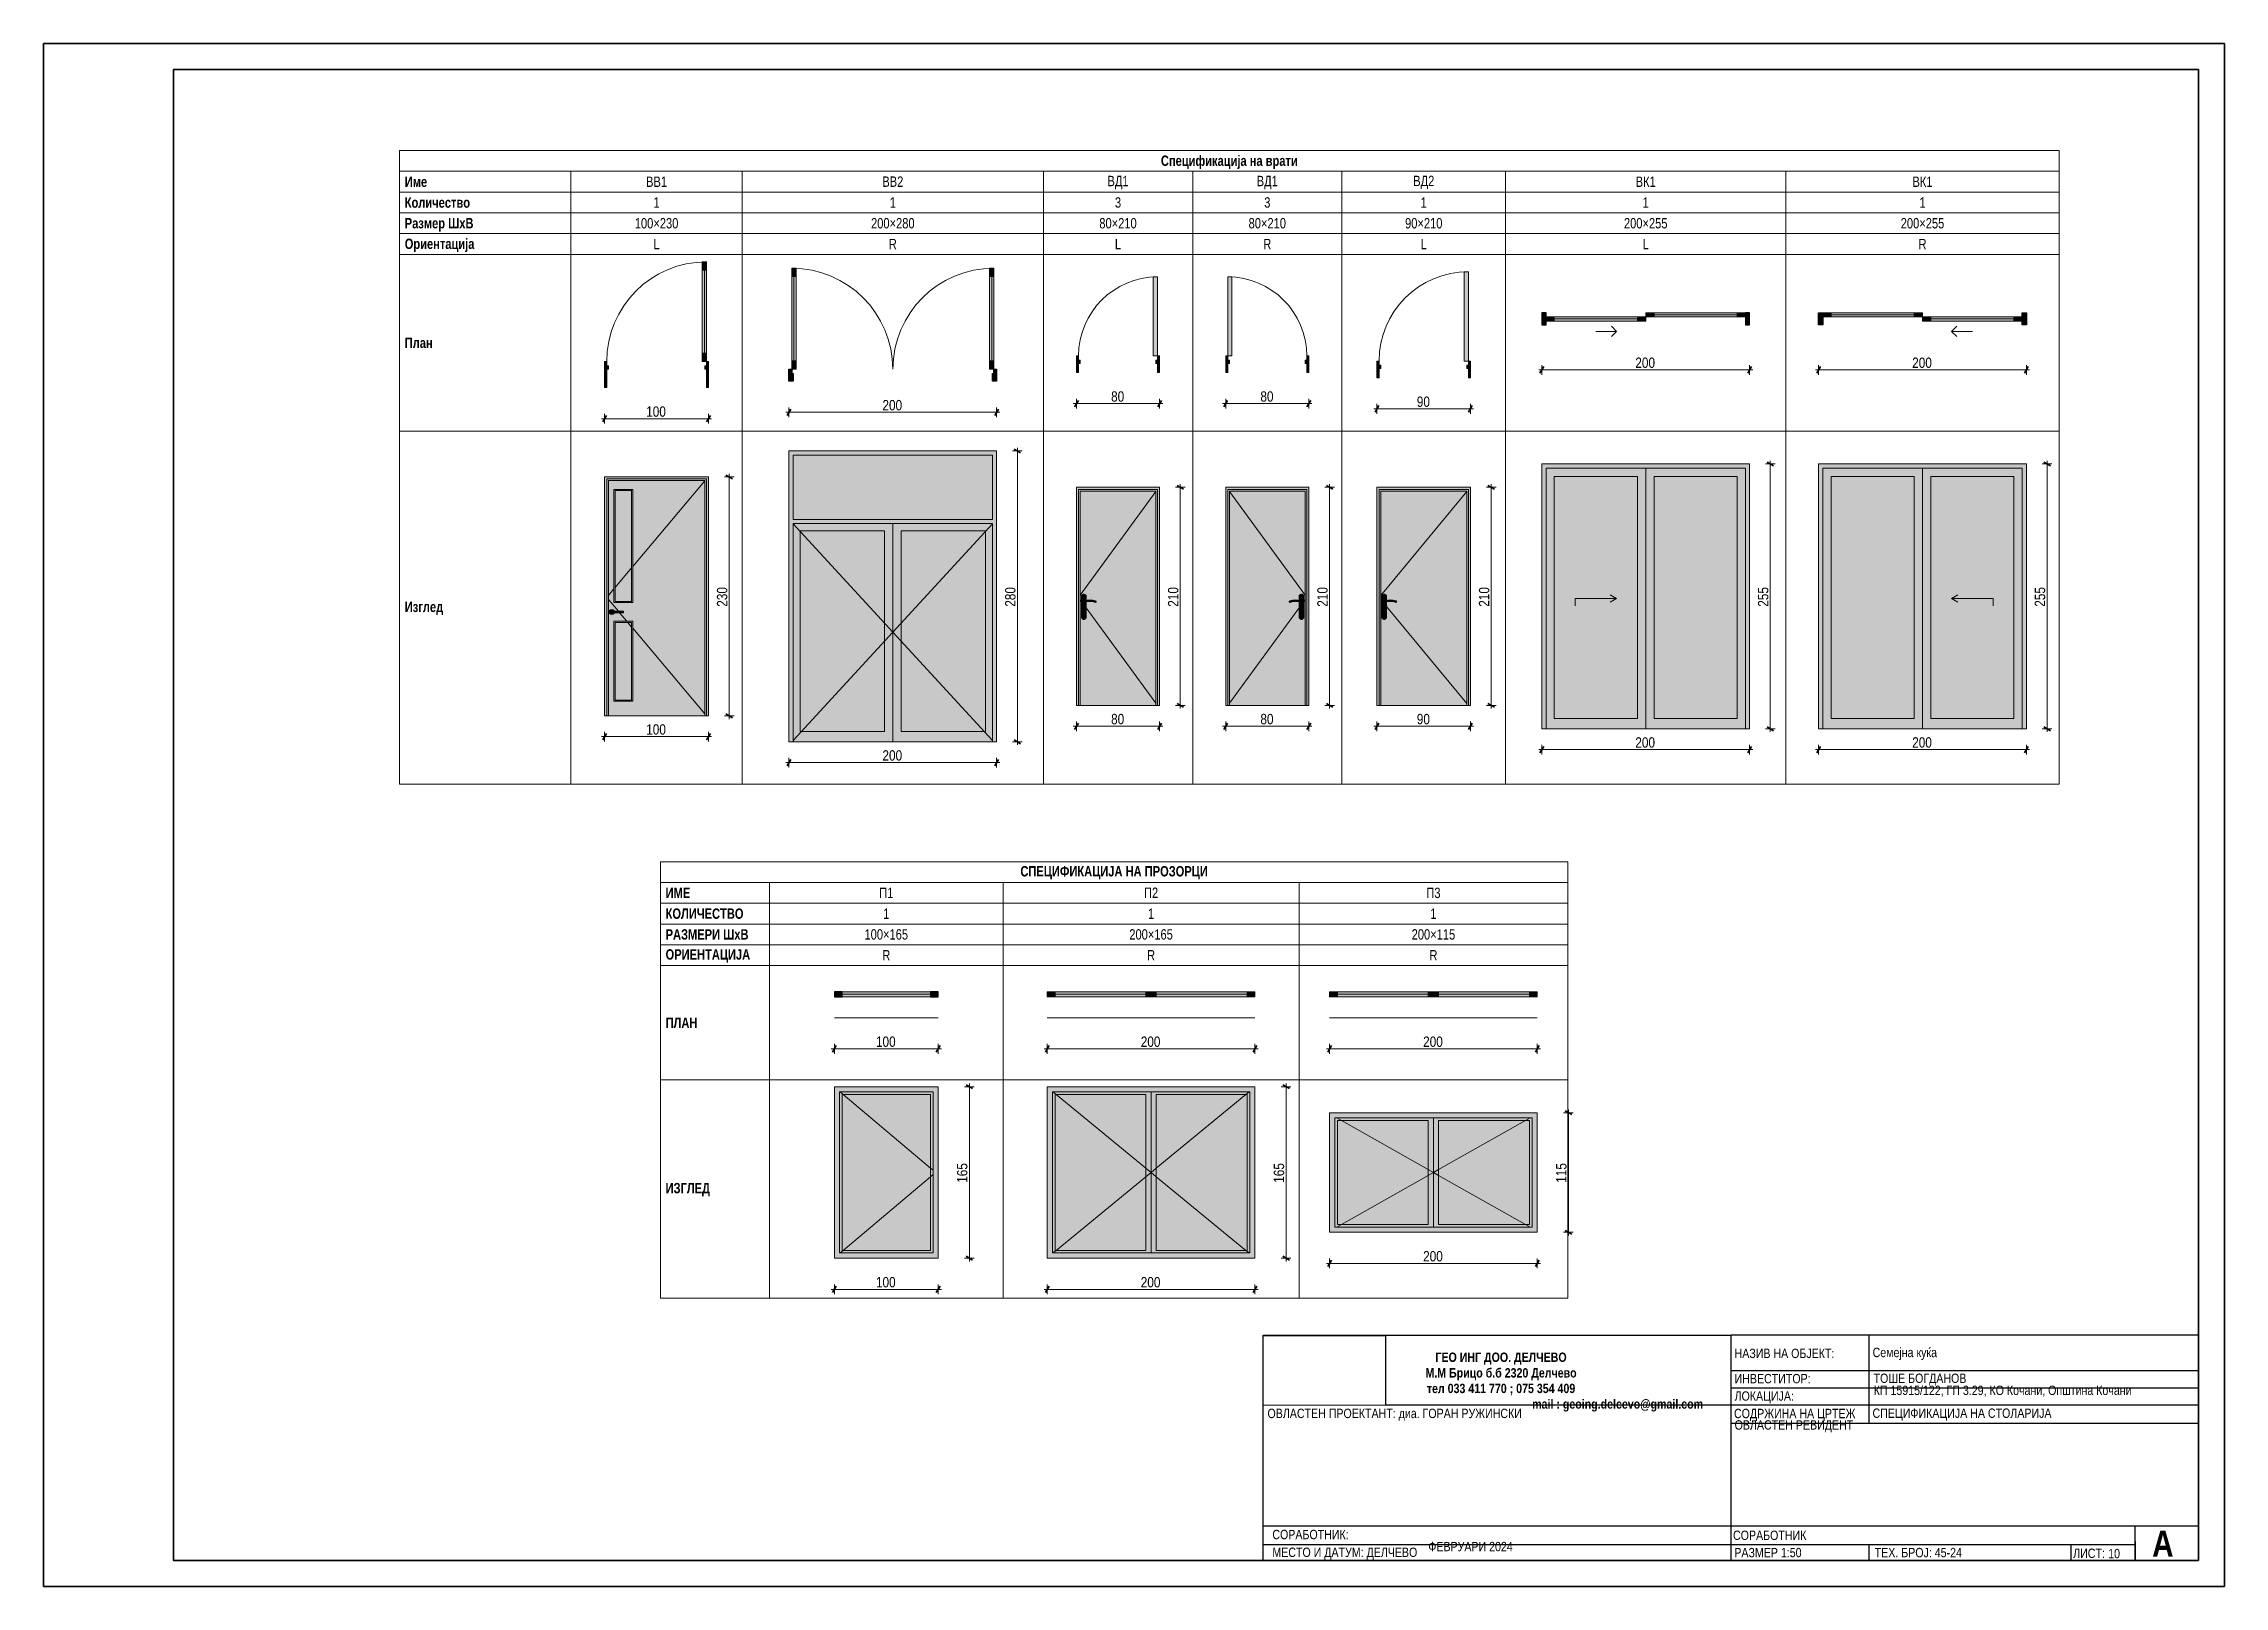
# Model space of a CAD drawing. Header units: millimetres. Extents: x -428 to 1070, y 0 to 297.
# Drawn here: x 0 to 420, y 0 to 297 of the extents above; entities that cross this region are included whole.
import ezdxf
from ezdxf.xclip import XClip

# ---------------------------------------------------------------- set-up
doc = ezdxf.new("R2010")
doc.units = ezdxf.units.MM
doc.header["$MEASUREMENT"] = 0
doc.header["$XCLIPFRAME"] = 0
doc.linetypes.add('Wipeout_Contour', pattern=[1000, 0, -1000])
for name, color, linetype, lineweight, true_color in [('1', 7, 'Continuous', 13, 0x2b2b2b), ('184', 7, 'Continuous', 0, 0xe8e8e8), ('19', 7, 'Continuous', 0, 0xe4e4e4), ('3', 7, 'Continuous', 18, 0x7c7c7c), ('45', 7, 'Continuous', 35, 0x242424), ('46', 7, 'Continuous', 35, 0x4e4e4e), ('61', 7, 'Continuous', 20, 0x6a6a6a), ('65', 7, 'Continuous', 20, 0x4e4e4e), ('85', 7, 'Continuous', 20, 0x242424)]:
    doc.layers.add(name, color=color, linetype=linetype, lineweight=lineweight, true_color=true_color)
for name, color, linetype, lineweight in [('101', 253, 'Continuous', 15), ('103', 8, 'Continuous', 15), ('2', 8, 'Continuous', 15), ('23', 8, 'Continuous', 30), ('41', 7, 'Continuous', 35), ('6', 7, 'Continuous', 35), ('7', 7, 'Continuous', 25)]:
    doc.layers.add(name, color=color, linetype=linetype, lineweight=lineweight)
doc.layers.add('RGB colored ARCHICAD elements', color=7, linetype='Continuous')
doc.styles.add('GENERATED_STYLE_4', font='GOTHIC.TTF')
doc.styles.add('GENERATED_STYLE_5', font='GOTHIC.TTF')
doc.styles.add('GENERATED_STYLE_6', font='GOTHIC.TTF')
doc.styles.add('GENERATED_STYLE_7', font='GOTHIC.TTF')
picture_1 = doc.add_image_def('image1.jpg', size_in_pixel=(1216, 687))

msp = doc.modelspace()

# ---------------------------------------------------------------- texts
at = {"layer": '41', "color": 7, "linetype": 'Continuous', "lineweight": 35, "char_height": 1.8, "attachment_point": 4, "style": 'GENERATED_STYLE_4'}
for s, insert in [('\\A1;{\\W0.850000x;\\pql;\\fCentury Gothic|b0|i0|c204|p34;НАЗИВ НА ОБЈЕКТ:}', (325.67, 44.84)), ('\\A1;{\\W0.850000x;\\pql;\\fCentury Gothic|b0|i0|c204|p34;Семејна куќа}', (352.25, 44.76)), ('\\A1;{\\W0.850000x;\\pql;\\fCentury Gothic|b0|i0|c204|p34;ИНВЕСТИТОР:}', (325.67, 39.98)), ('\\A1;{\\W0.850000x;\\pql;\\fCentury Gothic|b0|i0|c204|p34;ТОШЕ БОГДАНОВ}', (352.44, 39.8)), ('\\A1;{\\W0.850000x;\\pql;\\fCentury Gothic|b0|i0|c204|p34;КП 15915/12\\fCentury Gothic|b0|i0|c204|p34;2\\fCentury Gothic|b0|i0|c204|p34;, ГП 3.29, КО Кочани, Општина Кочани\\P\\pql;\\fCentury Gothic|b0|i0|c204|p34;}', (352.46, 37.57)), ('\\A1;{\\W0.850000x;\\pql;\\fCentury Gothic|b0|i0|c204|p34;СОДРЖИНА НА ЦРТЕЖ}', (325.56, 33.02)), ('\\A1;{\\W0.850000x;\\pql;\\fCentury Gothic|b0|i0|c204|p34;ЛОКАЦИЈА:}', (325.67, 36.38)), ('\\A1;{\\W0.850000x;\\pql;\\fCentury Gothic|b0|i0|c204|p34;ОВЛАСТЕН РЕВИДЕНТ\\P\\pqc;\\fCentury Gothic|b0|i0|c204|p34;}', (325.67, 30.82)), ('\\A1;{\\W0.850000x;\\pql;\\fCentury Gothic|b0|i0|c204|p34;СОРАБОТНИК:}', (236.65, 9.97)), ('\\A1;{\\W0.850000x;\\pql;\\fCentury Gothic|b0|i0|c204|p34;ФЕВРУАРИ 2024\\P\\pql;\\fCentury Gothic|b0|i0|c204|p34;}', (266.68, 7.65)), ('\\A1;{\\W0.850000x;\\pql;\\fCentury Gothic|b0|i0|c204|p34;СОРАБОТНИК}', (325.37, 9.82)), ('\\A1;{\\W0.850000x;\\pql;\\fCentury Gothic|b0|i0|c204|p34;МЕСТО И ДАТУМ: ДЕЛЧЕВО}', (236.65, 6.3)), ('\\A1;{\\W0.850000x;\\pql;\\fCentury Gothic|b0|i0|c204|p34;РАЗМЕР 1:50}', (325.62, 6.49)), ('\\A1;{\\W0.850000x;\\pql;\\fCentury Gothic|b0|i0|c204|p34;ТЕХ. БРОЈ: \\fCentury Gothic|b0|i0|c204|p34;45-24}', (352.65, 6.49)), ('\\A1;{\\W0.850000x;\\pql;\\fCentury Gothic|b0|i0|c204|p34;ЛИСТ: }', (390.88, 6.36))]:
    msp.add_mtext(s, dxfattribs=dict(at, insert=insert))
at = {"layer": '46', "color": 251, "linetype": 'Continuous', "lineweight": 35, "true_color": 0x4e4e4e}
for s, insert, char_height, attachment_point, style in [('\\A1;{\\W0.850000x;\\pqc;\\fCentury Gothic|b1|i0|c204|p34;ГЕО ИНГ ДОО. ДЕЛЧЕВО\\P\\pqc;\\fCentury Gothic|b1|i0|c204|p34;М.М Брицо б.б 2320 Делчево \\P\\pqc;\\fCentury Gothic|b1|i0|c204|p34;тел 033 411 770 ; 075 354 409 \\P\\pqc;\\fCentury Gothic|b1|i0|c204|p34;                                                                               \\fCentury Gothic|b1|i0|c204|p34;mail : geoing.delcevo@gmail.com\\P\\pqc;\\fCentury Gothic|b0|i0|c204|p34;\\H1.388889x;}', (280.69, 39.33), 1.8, 5, 'GENERATED_STYLE_5'), ('\\A1;{\\W0.850000x;\\pql;\\fCentury Gothic|b0|i0|c204|p34;СПЕЦИФИКАЦИЈА НА СТОЛАРИЈА}', (352.23, 33.08), 1.8, 4, 'GENERATED_STYLE_4'), ('\\A1;{\\W0.850000x;\\pql;\\fCentury Gothic|b1|i0|c204|p34;А}', (406.1, 8.24), 5, 4, 'GENERATED_STYLE_5'), ('\\A1;{\\W0.850000x;\\pql;\\fCentury Gothic|b0|i0|c204|p34;10}', (397.62, 6.3), 1.8, 4, 'GENERATED_STYLE_4')]:
    msp.add_mtext(s, dxfattribs=dict(at, insert=insert, char_height=char_height, attachment_point=attachment_point, style=style))

# ---------------------------------------------------------------- blocks, each defined once
blk = doc.blocks.new('Drawing_1_1', base_point=(246.71, 41.62))
at = {"color": 254, "linetype": 'Wipeout_Contour', "lineweight": 0, "ltscale": 1001.123103}
blk.add_wipeout([(234.97, 34.99), (258.44, 34.99), (258.44, 48.25), (234.97, 48.25)], dxfattribs=at)
at = {"layer": '1', "color": 250, "lineweight": 13, "true_color": 0x2b2b2b}
image = blk.add_image(picture_1, insert=(234.97, 34.99), size_in_units=(23.47, 13.26), dxfattribs=at)
image.set_boundary_path([(-0.5, -0.5), (1215.5, 686.5)])
blk = doc.blocks.new('Drawing_2_1', base_point=(68.55, 276.42))
at = {"linetype": 'Continuous', "lineweight": 0, "true_color": 0xffffff}
for points in [[(144.11, 253.76), (144.11, 252.16), (144.91, 252.16), (144.91, 253.76)], [(144.11, 252.16), (144.11, 235.92), (144.51, 235.92), (144.51, 252.16)], [(144.51, 252.16), (144.51, 235.92), (144.91, 235.92), (144.91, 252.16)], [(182.99, 253.76), (182.19, 253.76), (182.19, 252.16), (182.99, 252.16)], [(182.59, 252.16), (182.19, 252.16), (182.19, 235.92), (182.59, 235.92)], [(182.99, 252.16), (182.59, 252.16), (182.59, 235.92), (182.99, 235.92)], [(290.95, 244.39), (290.95, 243.99), (306.95, 243.99), (306.95, 244.39)], [(290.95, 243.99), (290.95, 243.59), (306.95, 243.59), (306.95, 243.99)], [(310.15, 245.19), (310.15, 244.79), (326.15, 244.79), (326.15, 245.19)], [(310.15, 244.79), (310.15, 244.39), (326.15, 244.39), (326.15, 244.79)], [(360.26, 245.19), (344.26, 245.19), (344.26, 244.79), (360.26, 244.79)], [(360.26, 244.79), (344.26, 244.79), (344.26, 244.39), (360.26, 244.39)], [(379.46, 244.39), (363.46, 244.39), (363.46, 243.99), (379.46, 243.99)], [(379.46, 243.99), (363.46, 243.99), (363.46, 243.59), (379.46, 243.59)], [(144.91, 234.32), (144.91, 235.92), (144.11, 235.92), (144.11, 234.32)], [(182.19, 234.32), (182.99, 234.32), (182.99, 235.92), (182.19, 235.92)]]:
    blk.add_hatch(color=7, dxfattribs=at).paths.add_polyline_path(points)
at = {"layer": '103', "linetype": 'Continuous', "lineweight": 0, "true_color": 0xffffff}
for points in [[(143.55, 232.02), (144.35, 232.02), (144.35, 233.52), (144.11, 233.52), (144.11, 234.32), (143.55, 234.32)], [(182.75, 232.02), (183.55, 232.02), (183.55, 234.32), (182.99, 234.32), (182.99, 233.52), (182.75, 233.52)]]:
    blk.add_hatch(color=7, dxfattribs=at).paths.add_polyline_path(points)
at = {"layer": '184', "linetype": 'Continuous', "lineweight": 0, "true_color": 0xe8e8e8}
for points in [[(127.65, 254.99), (126.85, 254.99), (126.85, 253.39), (127.65, 253.39)], [(214.52, 252.09), (213.72, 252.09), (213.72, 236.89), (214.52, 236.89)], [(228.07, 252.09), (228.07, 236.89), (228.87, 236.89), (228.87, 252.09)], [(274.4, 253.09), (273.6, 253.09), (273.6, 235.89), (274.4, 235.89)], [(289.35, 242.89), (289.35, 245.19), (288.55, 245.19), (288.55, 242.89)], [(289.35, 244.39), (289.35, 243.59), (290.95, 243.59), (290.95, 244.39)], [(308.55, 243.59), (308.55, 244.39), (306.95, 244.39), (306.95, 243.59)], [(308.55, 245.19), (308.55, 244.39), (310.15, 244.39), (310.15, 245.19)], [(327.75, 244.39), (327.75, 245.19), (326.15, 245.19), (326.15, 244.39)], [(328.55, 242.89), (328.55, 245.19), (327.75, 245.19), (327.75, 242.89)], [(341.86, 242.89), (342.66, 242.89), (342.66, 245.19), (341.86, 245.19)], [(342.66, 244.39), (344.26, 244.39), (344.26, 245.19), (342.66, 245.19)], [(361.86, 245.19), (360.26, 245.19), (360.26, 244.39), (361.86, 244.39)], [(361.86, 243.59), (363.46, 243.59), (363.46, 244.39), (361.86, 244.39)], [(381.06, 244.39), (379.46, 244.39), (379.46, 243.59), (381.06, 243.59)], [(381.06, 242.89), (381.86, 242.89), (381.86, 245.19), (381.06, 245.19)], [(108.45, 230.79), (108.45, 235.79), (108.05, 235.79), (108.05, 230.79)], [(126.85, 235.79), (127.65, 235.79), (127.65, 237.39), (126.85, 237.39)], [(128.05, 230.79), (128.05, 235.79), (127.65, 235.79), (127.65, 230.79)], [(199.32, 233.69), (199.32, 236.89), (198.92, 236.89), (198.92, 233.69)], [(199.32, 235.45), (199.64, 235.45), (199.64, 236.09), (199.32, 236.09)], [(214.52, 236.09), (214.2, 236.09), (214.2, 235.45), (214.52, 235.45)], [(214.92, 233.69), (214.92, 236.89), (214.52, 236.89), (214.52, 233.69)], [(227.67, 233.69), (228.07, 233.69), (228.07, 236.89), (227.67, 236.89)], [(228.07, 236.09), (228.07, 235.45), (228.39, 235.45), (228.39, 236.09)], [(243.27, 235.45), (243.27, 236.09), (242.95, 236.09), (242.95, 235.45)], [(243.27, 233.69), (243.67, 233.69), (243.67, 236.89), (243.27, 236.89)], [(257.2, 232.69), (257.2, 235.89), (256.8, 235.89), (256.8, 232.69)], [(274.8, 232.69), (274.8, 235.89), (274.4, 235.89), (274.4, 232.69)], [(108.45, 234.35), (108.77, 234.35), (108.77, 234.99), (108.45, 234.99)], [(127.65, 234.99), (127.33, 234.99), (127.33, 234.35), (127.65, 234.35)], [(257.2, 234.45), (257.52, 234.45), (257.52, 235.09), (257.2, 235.09)], [(274.4, 235.09), (274.08, 235.09), (274.08, 234.45), (274.4, 234.45)]]:
    blk.add_hatch(color=254, dxfattribs=at).paths.add_polyline_path(points)
at = {"layer": '2', "linetype": 'Continuous', "lineweight": 0, "true_color": 0xffffff}
for points in [[(127.25, 253.39), (126.85, 253.39), (126.85, 237.39), (127.25, 237.39)], [(127.65, 253.39), (127.25, 253.39), (127.25, 237.39), (127.65, 237.39)]]:
    blk.add_hatch(color=7, dxfattribs=at).paths.add_polyline_path(points)
at = {"layer": 'RGB colored ARCHICAD elements', "linetype": 'Continuous', "lineweight": 0, "true_color": 0x4e4e49}
for points in [[(183.55, 218.59), (143.55, 218.59), (143.55, 217.79), (144.35, 217.79), (182.75, 217.79), (183.55, 217.79)], [(144.35, 205.39), (144.35, 217.79), (143.55, 217.79), (143.55, 162.59), (144.35, 162.59), (144.35, 204.59)], [(182.75, 205.39), (182.75, 204.59), (182.75, 162.59), (183.55, 162.59), (183.55, 217.79), (182.75, 217.79)], [(288.55, 216.09), (288.55, 215.29), (289.35, 215.29), (327.75, 215.29), (328.55, 215.29), (328.55, 216.09)], [(288.55, 165.09), (289.35, 165.09), (289.35, 215.29), (288.55, 215.29)], [(308.55, 215.29), (289.35, 215.29), (289.35, 213.69), (290.95, 213.69), (306.95, 213.69), (308.55, 213.69)], [(327.75, 215.29), (308.55, 215.29), (308.55, 213.69), (310.15, 213.69), (326.15, 213.69), (327.75, 213.69)], [(328.55, 165.09), (328.55, 215.29), (327.75, 215.29), (327.75, 165.09)], [(381.86, 216.09), (341.86, 216.09), (341.86, 215.29), (342.66, 215.29), (381.06, 215.29), (381.86, 215.29)], [(341.86, 165.09), (342.66, 165.09), (342.66, 215.29), (341.86, 215.29)], [(342.66, 215.29), (342.66, 213.69), (344.26, 213.69), (360.26, 213.69), (361.86, 213.69), (361.86, 215.29)], [(361.86, 215.29), (361.86, 213.69), (363.46, 213.69), (379.46, 213.69), (381.06, 213.69), (381.06, 215.29)], [(381.86, 165.09), (381.86, 215.29), (381.06, 215.29), (381.06, 165.09)], [(289.35, 167.09), (290.95, 167.09), (290.95, 213.69), (289.35, 213.69)], [(308.55, 167.09), (308.55, 213.69), (306.95, 213.69), (306.95, 167.09)], [(308.55, 167.09), (310.15, 167.09), (310.15, 213.69), (308.55, 213.69)], [(327.75, 167.09), (327.75, 213.69), (326.15, 213.69), (326.15, 167.09)], [(342.66, 167.09), (344.26, 167.09), (344.26, 213.69), (342.66, 213.69)], [(361.86, 167.09), (361.86, 213.69), (360.26, 213.69), (360.26, 167.09)], [(361.86, 167.09), (363.46, 167.09), (363.46, 213.69), (361.86, 213.69)], [(381.06, 167.09), (381.06, 213.69), (379.46, 213.69), (379.46, 167.09)], [(144.35, 205.39), (144.35, 204.59), (182.75, 204.59), (182.75, 205.39)], [(144.35, 204.59), (144.35, 203.23), (145.71, 203.23), (161.95, 203.23), (163.55, 203.23), (163.55, 204.59)], [(145.71, 203.23), (144.35, 203.23), (144.35, 164.59), (145.71, 164.59)], [(163.55, 164.59), (163.55, 203.23), (161.95, 203.23), (161.95, 164.59)], [(182.75, 204.59), (163.55, 204.59), (163.55, 203.23), (165.15, 203.23), (181.39, 203.23), (182.75, 203.23)], [(163.55, 164.59), (165.15, 164.59), (165.15, 203.23), (163.55, 203.23)], [(181.39, 203.23), (181.39, 164.59), (182.75, 164.59), (182.75, 203.23)], [(144.35, 164.59), (144.35, 162.59), (163.55, 162.59), (163.55, 164.59), (161.95, 164.59), (145.71, 164.59)], [(163.55, 162.59), (182.75, 162.59), (182.75, 164.59), (181.39, 164.59), (165.15, 164.59), (163.55, 164.59)], [(308.55, 165.09), (308.55, 167.09), (306.95, 167.09), (290.95, 167.09), (289.35, 167.09), (289.35, 165.09)], [(327.75, 165.09), (327.75, 167.09), (326.15, 167.09), (310.15, 167.09), (308.55, 167.09), (308.55, 165.09)], [(342.66, 165.09), (361.86, 165.09), (361.86, 167.09), (360.26, 167.09), (344.26, 167.09), (342.66, 167.09)], [(361.86, 165.09), (381.06, 165.09), (381.06, 167.09), (379.46, 167.09), (363.46, 167.09), (361.86, 167.09)]]:
    blk.add_hatch(color=251, dxfattribs=at).paths.add_polyline_path(points)
at = {"layer": 'RGB colored ARCHICAD elements', "linetype": 'Continuous', "lineweight": 0, "true_color": 0xf0f7f3}
for points in [[(182.75, 205.39), (182.75, 217.79), (144.35, 217.79), (144.35, 205.39)], [(110.05, 189.59), (113.25, 189.59), (113.25, 210.99), (110.05, 210.99)], [(306.95, 167.09), (306.95, 213.69), (290.95, 213.69), (290.95, 167.09)], [(326.15, 167.09), (326.15, 213.69), (310.15, 213.69), (310.15, 167.09)], [(344.26, 167.09), (360.26, 167.09), (360.26, 213.69), (344.26, 213.69)], [(363.46, 167.09), (379.46, 167.09), (379.46, 213.69), (363.46, 213.69)], [(145.71, 164.59), (161.95, 164.59), (161.95, 203.23), (145.71, 203.23)], [(181.39, 164.59), (181.39, 203.23), (165.15, 203.23), (165.15, 164.59)], [(110.05, 170.59), (113.25, 170.59), (113.25, 185.59), (110.05, 185.59)]]:
    blk.add_hatch(color=7, dxfattribs=at).paths.add_polyline_path(points)
at = {"layer": 'RGB colored ARCHICAD elements', "linetype": 'Continuous', "lineweight": 0, "true_color": 0x5b5b5b}
for points in [[(108.05, 213.59), (108.05, 213.19), (108.45, 213.19), (127.65, 213.19), (128.05, 213.19), (128.05, 213.59)], [(108.05, 167.59), (108.45, 167.59), (108.45, 213.19), (108.05, 213.19)], [(108.45, 213.19), (108.45, 212.87), (108.77, 212.87), (127.33, 212.87), (127.65, 212.87), (127.65, 213.19)], [(108.77, 167.59), (108.77, 212.87), (108.45, 212.87), (108.45, 167.59)], [(127.65, 167.59), (127.65, 212.87), (127.33, 212.87), (127.33, 167.59)], [(128.05, 167.59), (128.05, 213.19), (127.65, 213.19), (127.65, 167.59)], [(198.92, 211.59), (198.92, 211.19), (199.32, 211.19), (214.52, 211.19), (214.92, 211.19), (214.92, 211.59)], [(198.92, 169.59), (199.32, 169.59), (199.32, 211.19), (198.92, 211.19)], [(199.32, 211.19), (199.32, 210.87), (199.64, 210.87), (214.2, 210.87), (214.52, 210.87), (214.52, 211.19)], [(199.64, 169.59), (199.64, 210.87), (199.32, 210.87), (199.32, 169.59)], [(214.52, 169.59), (214.52, 210.87), (214.2, 210.87), (214.2, 169.59)], [(214.92, 169.59), (214.92, 211.19), (214.52, 211.19), (214.52, 169.59)], [(243.67, 211.59), (227.67, 211.59), (227.67, 211.19), (228.07, 211.19), (243.27, 211.19), (243.67, 211.19)], [(227.67, 169.59), (228.07, 169.59), (228.07, 211.19), (227.67, 211.19)], [(243.27, 211.19), (228.07, 211.19), (228.07, 210.87), (228.39, 210.87), (242.95, 210.87), (243.27, 210.87)], [(228.07, 169.59), (228.39, 169.59), (228.39, 210.87), (228.07, 210.87)], [(242.95, 169.59), (243.27, 169.59), (243.27, 210.87), (242.95, 210.87)], [(243.67, 169.59), (243.67, 211.19), (243.27, 211.19), (243.27, 169.59)], [(256.8, 211.59), (256.8, 211.19), (257.2, 211.19), (274.4, 211.19), (274.8, 211.19), (274.8, 211.59)], [(256.8, 169.59), (257.2, 169.59), (257.2, 211.19), (256.8, 211.19)], [(257.2, 211.19), (257.2, 210.87), (257.52, 210.87), (274.08, 210.87), (274.4, 210.87), (274.4, 211.19)], [(257.52, 169.59), (257.52, 210.87), (257.2, 210.87), (257.2, 169.59)], [(274.4, 169.59), (274.4, 210.87), (274.08, 210.87), (274.08, 169.59)], [(274.8, 169.59), (274.8, 211.19), (274.4, 211.19), (274.4, 169.59)], [(200.21, 187.89), (200.17, 187.78), (200.22, 187.67), (200.22, 187.34), (200.25, 187.27), (200.32, 187.24), (200.39, 187.27), (200.42, 187.34), (200.42, 187.67), (200.47, 187.78), (200.43, 187.89), (200.32, 187.93)], [(242.12, 187.78), (242.17, 187.67), (242.17, 187.34), (242.2, 187.27), (242.27, 187.24), (242.34, 187.27), (242.37, 187.34), (242.37, 187.67), (242.42, 187.78), (242.38, 187.89), (242.27, 187.93), (242.16, 187.89)], [(258.09, 187.89), (258.05, 187.78), (258.1, 187.67), (258.1, 187.34), (258.13, 187.27), (258.2, 187.24), (258.27, 187.27), (258.3, 187.34), (258.3, 187.67), (258.35, 187.78), (258.3, 187.89), (258.2, 187.93)]]:
    blk.add_hatch(color=251, dxfattribs=at).paths.add_polyline_path(points)
h = blk.add_hatch(color=251, dxfattribs=at)
h.paths.add_polyline_path([(127.33, 212.87), (108.77, 212.87), (108.77, 167.59), (127.33, 167.59)])
h.paths.add_polyline_path([(109.01, 187.34), (108.95, 187.59), (109.01, 187.84), (109.2, 188.02), (109.45, 188.09), (109.7, 188.02), (109.88, 187.84), (109.91, 187.73), (111.65, 187.73), (111.65, 187.45), (109.91, 187.45), (109.88, 187.34), (109.7, 187.15), (109.45, 187.09), (109.2, 187.15)], flags=0)
h.paths.add_polyline_path([(109.85, 211.19), (113.45, 211.19), (113.45, 189.39), (109.85, 189.39)], flags=0)
h.paths.add_polyline_path([(109.85, 170.39), (109.85, 185.79), (113.45, 185.79), (113.45, 170.39)], flags=0)
at = {"layer": 'RGB colored ARCHICAD elements', "linetype": 'Continuous', "lineweight": 0, "true_color": 0x4e4e49}
h = blk.add_hatch(color=251, dxfattribs=at)
h.paths.add_polyline_path([(109.85, 189.39), (113.45, 189.39), (113.45, 211.19), (109.85, 211.19)])
h.paths.add_polyline_path([(110.05, 189.59), (110.05, 210.99), (113.25, 210.99), (113.25, 189.59)], flags=0)
at = {"layer": 'RGB colored ARCHICAD elements', "linetype": 'Continuous', "lineweight": 0, "true_color": 0x5b5b5b}
h = blk.add_hatch(color=251, dxfattribs=at)
h.paths.add_polyline_path([(199.64, 210.87), (199.64, 169.59), (214.2, 169.59), (214.2, 210.87)])
h.paths.add_polyline_path([(199.99, 186.39), (199.87, 186.39), (199.87, 190.79), (199.99, 190.79), (200.08, 190.94), (200.23, 191.03), (200.41, 191.03), (200.57, 190.94), (200.66, 190.79), (200.77, 190.79), (200.77, 189.85), (200.95, 189.89), (201.51, 189.93), (202.07, 189.87), (202.61, 189.73), (202.69, 189.66), (202.71, 189.55), (202.64, 189.46), (202.53, 189.44), (202.03, 189.57), (201.51, 189.62), (201, 189.59), (200.77, 189.54), (200.77, 186.39), (200.66, 186.39), (200.57, 186.23), (200.41, 186.15), (200.23, 186.15), (200.08, 186.23)], flags=0)
h = blk.add_hatch(color=251, dxfattribs=at)
h.paths.add_polyline_path([(228.39, 210.87), (228.39, 169.59), (242.95, 169.59), (242.95, 210.87)])
h.paths.add_polyline_path([(239.95, 189.46), (239.89, 189.55), (239.9, 189.66), (239.99, 189.73), (240.53, 189.87), (241.08, 189.93), (241.64, 189.89), (241.82, 189.85), (241.82, 190.79), (241.94, 190.79), (242.03, 190.94), (242.18, 191.03), (242.36, 191.03), (242.52, 190.94), (242.61, 190.79), (242.72, 190.79), (242.72, 186.39), (242.61, 186.39), (242.52, 186.23), (242.36, 186.15), (242.18, 186.15), (242.03, 186.23), (241.94, 186.39), (241.82, 186.39), (241.82, 189.54), (241.6, 189.59), (241.08, 189.62), (240.56, 189.57), (240.06, 189.44)], flags=0)
h = blk.add_hatch(color=251, dxfattribs=at)
h.paths.add_polyline_path([(257.52, 210.87), (257.52, 169.59), (274.08, 169.59), (274.08, 210.87)])
h.paths.add_polyline_path([(257.86, 186.39), (257.75, 186.39), (257.75, 190.79), (257.86, 190.79), (257.95, 190.94), (258.11, 191.03), (258.29, 191.03), (258.44, 190.94), (258.53, 190.79), (258.65, 190.79), (258.65, 189.85), (258.83, 189.89), (259.38, 189.93), (259.94, 189.87), (260.48, 189.73), (260.57, 189.66), (260.58, 189.55), (260.52, 189.46), (260.4, 189.44), (259.9, 189.57), (259.39, 189.62), (258.87, 189.59), (258.65, 189.54), (258.65, 186.39), (258.53, 186.39), (258.44, 186.23), (258.29, 186.15), (258.11, 186.15), (257.95, 186.23)], flags=0)
at = {"layer": 'RGB colored ARCHICAD elements', "linetype": 'Continuous', "lineweight": 0, "true_color": 0xb5b6c1}
h = blk.add_hatch(color=9, dxfattribs=at)
h.paths.add_polyline_path([(199.99, 190.79), (199.87, 190.79), (199.87, 186.39), (199.99, 186.39), (200.08, 186.23), (200.23, 186.15), (200.41, 186.15), (200.57, 186.23), (200.66, 186.39), (200.77, 186.39), (200.77, 189.54), (200.49, 189.48), (200.46, 189.46), (200.44, 189.42), (200.41, 189.42), (200.39, 189.4), (200.36, 189.4), (200.32, 189.39), (200.29, 189.4), (200.26, 189.4), (200.24, 189.41), (200.2, 189.42), (200.18, 189.45), (200.16, 189.47), (200.15, 189.5), (200.13, 189.52), (200.13, 189.56), (200.12, 189.59), (200.13, 189.62), (200.13, 189.65), (200.15, 189.68), (200.17, 189.71), (200.19, 189.73), (200.2, 189.75), (200.24, 189.76), (200.28, 189.78), (200.3, 189.78), (200.32, 189.79), (200.37, 189.77), (200.41, 189.77), (200.77, 189.85), (200.77, 190.79), (200.66, 190.79), (200.57, 190.94), (200.41, 191.03), (200.23, 191.03), (200.08, 190.94)])
h.paths.add_polyline_path([(200.17, 187.78), (200.21, 187.89), (200.32, 187.93), (200.43, 187.89), (200.47, 187.78), (200.42, 187.67), (200.42, 187.34), (200.39, 187.27), (200.32, 187.24), (200.25, 187.27), (200.22, 187.34), (200.22, 187.67)], flags=0)
for points in [[(200.17, 189.71), (200.12, 189.59), (200.16, 189.47), (200.26, 189.4), (200.39, 189.4), (200.49, 189.48), (201, 189.59), (201.51, 189.62), (202.03, 189.57), (202.53, 189.44), (202.64, 189.46), (202.71, 189.55), (202.69, 189.66), (202.61, 189.73), (202.07, 189.87), (201.51, 189.93), (200.95, 189.89), (200.41, 189.77), (200.28, 189.78)], [(200.13, 189.65), (200.14, 189.65), (200.15, 189.68)], [(200.13, 189.65), (200.13, 189.62), (200.14, 189.65)], [(200.13, 189.52), (200.14, 189.53), (200.13, 189.56)], [(200.14, 189.53), (200.13, 189.52), (200.15, 189.5)], [(200.21, 189.43), (200.18, 189.45), (200.2, 189.42)], [(200.2, 189.75), (200.19, 189.73), (200.21, 189.74)], [(200.24, 189.76), (200.2, 189.75), (200.21, 189.74)], [(200.21, 189.43), (200.2, 189.42), (200.24, 189.41)], [(200.29, 189.4), (200.32, 189.39), (200.32, 189.4)], [(200.32, 189.39), (200.36, 189.4), (200.32, 189.4)], [(200.41, 189.42), (200.44, 189.42), (200.43, 189.43)], [(200.43, 189.43), (200.44, 189.42), (200.46, 189.46)], [(239.9, 189.66), (239.89, 189.55), (239.95, 189.46), (240.06, 189.44), (240.56, 189.57), (241.08, 189.62), (241.6, 189.59), (242.1, 189.48), (242.2, 189.4), (242.33, 189.4), (242.43, 189.47), (242.47, 189.59), (242.42, 189.71), (242.31, 189.78), (242.19, 189.77), (241.64, 189.89), (241.08, 189.93), (240.53, 189.87), (239.99, 189.73)], [(242.13, 189.46), (242.15, 189.42), (242.16, 189.43)], [(242.16, 189.43), (242.15, 189.42), (242.18, 189.42)], [(242.27, 189.4), (242.24, 189.4), (242.27, 189.39)], [(242.27, 189.39), (242.3, 189.4), (242.27, 189.4)], [(242.35, 189.76), (242.38, 189.74), (242.39, 189.75)], [(242.36, 189.41), (242.39, 189.42), (242.38, 189.43)], [(242.39, 189.75), (242.38, 189.74), (242.4, 189.73)], [(242.38, 189.43), (242.39, 189.42), (242.41, 189.45)], [(242.44, 189.68), (242.45, 189.65), (242.46, 189.65)], [(242.45, 189.53), (242.44, 189.5), (242.46, 189.52)], [(242.45, 189.65), (242.46, 189.62), (242.46, 189.65)], [(242.45, 189.53), (242.46, 189.52), (242.46, 189.56)], [(258.04, 189.71), (258, 189.59), (258.03, 189.47), (258.14, 189.4), (258.27, 189.4), (258.37, 189.48), (258.87, 189.59), (259.39, 189.62), (259.9, 189.57), (260.4, 189.44), (260.52, 189.46), (260.58, 189.55), (260.57, 189.66), (260.48, 189.73), (259.94, 189.87), (259.38, 189.93), (258.83, 189.89), (258.28, 189.77), (258.15, 189.78)], [(258.01, 189.65), (258.02, 189.65), (258.03, 189.68)], [(258.01, 189.65), (258.01, 189.62), (258.02, 189.65)], [(258.01, 189.52), (258.02, 189.53), (258.01, 189.56)], [(258.02, 189.53), (258.01, 189.52), (258.02, 189.5)], [(258.08, 189.75), (258.06, 189.73), (258.08, 189.74)], [(258.09, 189.43), (258.06, 189.45), (258.08, 189.42)], [(258.12, 189.76), (258.08, 189.75), (258.08, 189.74)], [(258.09, 189.43), (258.08, 189.42), (258.11, 189.41)], [(258.17, 189.4), (258.2, 189.39), (258.2, 189.4)], [(258.2, 189.39), (258.23, 189.4), (258.2, 189.4)], [(258.29, 189.42), (258.31, 189.42), (258.31, 189.43)], [(258.31, 189.43), (258.31, 189.42), (258.34, 189.46)], [(109.01, 187.84), (108.95, 187.59), (109.01, 187.34), (109.2, 187.15), (109.45, 187.09), (109.7, 187.15), (109.88, 187.34), (109.91, 187.45), (109.83, 187.45), (109.45, 187.45), (109.38, 187.47), (109.33, 187.52), (109.31, 187.59), (109.33, 187.66), (109.38, 187.71), (109.45, 187.73), (109.91, 187.73), (109.88, 187.84), (109.7, 188.02), (109.45, 188.09), (109.2, 188.02)], [(109.33, 187.66), (109.31, 187.59), (109.37, 187.59), (109.39, 187.66)], [(109.31, 187.59), (109.33, 187.52), (109.39, 187.52), (109.37, 187.59)], [(109.38, 187.71), (109.33, 187.66), (109.39, 187.66), (109.43, 187.71)], [(109.33, 187.52), (109.38, 187.47), (109.43, 187.47), (109.39, 187.52)], [(109.39, 187.66), (109.37, 187.59), (109.56, 187.59), (109.57, 187.66)], [(109.37, 187.59), (109.39, 187.52), (109.57, 187.52), (109.56, 187.59)], [(109.45, 187.73), (109.38, 187.71), (109.43, 187.71), (109.5, 187.73)], [(109.38, 187.47), (109.45, 187.45), (109.5, 187.45), (109.43, 187.47)], [(109.43, 187.71), (109.39, 187.66), (109.57, 187.66), (109.6, 187.71)], [(109.39, 187.52), (109.43, 187.47), (109.6, 187.47), (109.57, 187.52)], [(109.5, 187.73), (109.43, 187.71), (109.6, 187.71), (109.64, 187.73)], [(109.43, 187.47), (109.5, 187.45), (109.64, 187.45), (109.6, 187.47)], [(109.57, 187.66), (109.56, 187.59), (109.81, 187.59), (109.81, 187.66)], [(109.56, 187.59), (109.57, 187.52), (109.81, 187.52), (109.81, 187.59)], [(109.6, 187.71), (109.57, 187.66), (109.81, 187.66), (109.82, 187.71)], [(109.57, 187.52), (109.6, 187.47), (109.82, 187.47), (109.81, 187.52)], [(109.64, 187.73), (109.6, 187.71), (109.82, 187.71), (109.83, 187.73)], [(109.6, 187.47), (109.64, 187.45), (109.83, 187.45), (109.82, 187.47)], [(109.82, 187.71), (109.81, 187.66), (111.65, 187.66), (111.65, 187.71)], [(109.81, 187.66), (109.81, 187.59), (111.65, 187.59), (111.65, 187.66)], [(109.81, 187.59), (109.81, 187.52), (111.65, 187.52), (111.65, 187.59)], [(109.81, 187.52), (109.82, 187.47), (111.65, 187.47), (111.65, 187.52)], [(109.83, 187.73), (109.82, 187.71), (111.65, 187.71), (111.65, 187.73)], [(109.82, 187.47), (109.83, 187.45), (111.65, 187.45), (111.65, 187.47)]]:
    blk.add_hatch(color=9, dxfattribs=at).paths.add_polyline_path(points)
h = blk.add_hatch(color=9, dxfattribs=at)
h.paths.add_polyline_path([(241.82, 189.85), (242.19, 189.77), (242.23, 189.77), (242.27, 189.79), (242.29, 189.78), (242.31, 189.78), (242.35, 189.76), (242.39, 189.75), (242.4, 189.73), (242.42, 189.71), (242.44, 189.68), (242.46, 189.65), (242.46, 189.62), (242.47, 189.59), (242.46, 189.56), (242.46, 189.52), (242.44, 189.5), (242.43, 189.47), (242.41, 189.45), (242.39, 189.42), (242.36, 189.41), (242.33, 189.4), (242.3, 189.4), (242.27, 189.39), (242.24, 189.4), (242.2, 189.4), (242.18, 189.42), (242.15, 189.42), (242.13, 189.46), (242.1, 189.48), (241.82, 189.54), (241.82, 186.39), (241.94, 186.39), (242.03, 186.23), (242.18, 186.15), (242.36, 186.15), (242.52, 186.23), (242.61, 186.39), (242.72, 186.39), (242.72, 190.79), (242.61, 190.79), (242.52, 190.94), (242.36, 191.03), (242.18, 191.03), (242.03, 190.94), (241.94, 190.79), (241.82, 190.79)])
h.paths.add_polyline_path([(242.12, 187.78), (242.16, 187.89), (242.27, 187.93), (242.38, 187.89), (242.42, 187.78), (242.37, 187.67), (242.37, 187.34), (242.34, 187.27), (242.27, 187.24), (242.2, 187.27), (242.17, 187.34), (242.17, 187.67)], flags=0)
h = blk.add_hatch(color=9, dxfattribs=at)
h.paths.add_polyline_path([(257.86, 190.79), (257.75, 190.79), (257.75, 186.39), (257.86, 186.39), (257.95, 186.23), (258.11, 186.15), (258.29, 186.15), (258.44, 186.23), (258.53, 186.39), (258.65, 186.39), (258.65, 189.54), (258.37, 189.48), (258.34, 189.46), (258.31, 189.42), (258.29, 189.42), (258.27, 189.4), (258.23, 189.4), (258.2, 189.39), (258.17, 189.4), (258.14, 189.4), (258.11, 189.41), (258.08, 189.42), (258.06, 189.45), (258.03, 189.47), (258.02, 189.5), (258.01, 189.52), (258.01, 189.56), (258, 189.59), (258.01, 189.62), (258.01, 189.65), (258.03, 189.68), (258.04, 189.71), (258.06, 189.73), (258.08, 189.75), (258.12, 189.76), (258.15, 189.78), (258.17, 189.78), (258.2, 189.79), (258.24, 189.77), (258.28, 189.77), (258.65, 189.85), (258.65, 190.79), (258.53, 190.79), (258.44, 190.94), (258.29, 191.03), (258.11, 191.03), (257.95, 190.94)])
h.paths.add_polyline_path([(258.05, 187.78), (258.09, 187.89), (258.2, 187.93), (258.3, 187.89), (258.35, 187.78), (258.3, 187.67), (258.3, 187.34), (258.27, 187.27), (258.2, 187.24), (258.13, 187.27), (258.1, 187.34), (258.1, 187.67)], flags=0)
at = {"layer": 'RGB colored ARCHICAD elements', "linetype": 'Continuous', "lineweight": 0, "true_color": 0x4e4e49}
h = blk.add_hatch(color=251, dxfattribs=at)
h.paths.add_polyline_path([(109.85, 170.39), (113.45, 170.39), (113.45, 185.79), (109.85, 185.79)])
h.paths.add_polyline_path([(110.05, 170.59), (110.05, 185.59), (113.25, 185.59), (113.25, 170.59)], flags=0)
at = {"layer": '1', "color": 7, "linetype": 'Continuous', "lineweight": 13}
for p, q in [((68.55, 276.42), (388.18, 276.42)), ((68.55, 272.42), (68.55, 276.42)), ((388.18, 272.42), (388.18, 276.42)), ((68.55, 272.42), (388.18, 272.42)), ((68.55, 268.42), (68.55, 272.42)), ((101.55, 268.42), (101.55, 272.42)), ((134.55, 268.42), (134.55, 272.42)), ((192.55, 268.42), (192.55, 272.42)), ((221.3, 268.42), (221.3, 272.42)), ((250.05, 268.42), (250.05, 272.42)), ((281.55, 268.42), (281.55, 272.42)), ((335.55, 268.42), (335.55, 272.42)), ((388.18, 268.42), (388.18, 272.42)), ((68.55, 268.42), (101.55, 268.42)), ((68.55, 264.42), (68.55, 268.42)), ((101.55, 268.42), (134.55, 268.42)), ((101.55, 264.42), (101.55, 268.42)), ((134.55, 268.42), (192.55, 268.42)), ((134.55, 264.42), (134.55, 268.42)), ((192.55, 268.42), (221.3, 268.42)), ((192.55, 264.42), (192.55, 268.42)), ((221.3, 268.42), (250.05, 268.42)), ((221.3, 264.42), (221.3, 268.42)), ((250.05, 268.42), (281.55, 268.42)), ((250.05, 264.42), (250.05, 268.42)), ((281.55, 268.42), (335.55, 268.42)), ((281.55, 264.42), (281.55, 268.42)), ((335.55, 268.42), (388.18, 268.42)), ((335.55, 264.42), (335.55, 268.42)), ((388.18, 264.42), (388.18, 268.42)), ((68.55, 264.42), (101.55, 264.42)), ((68.55, 260.42), (68.55, 264.42)), ((68.55, 260.42), (101.55, 260.42)), ((68.55, 256.42), (68.55, 260.42)), ((101.55, 264.42), (134.55, 264.42)), ((101.55, 260.42), (101.55, 264.42)), ((101.55, 260.42), (134.55, 260.42)), ((101.55, 256.42), (101.55, 260.42)), ((134.55, 264.42), (192.55, 264.42)), ((134.55, 260.42), (134.55, 264.42)), ((134.55, 260.42), (192.55, 260.42)), ((134.55, 256.42), (134.55, 260.42)), ((192.55, 264.42), (221.3, 264.42)), ((192.55, 260.42), (192.55, 264.42)), ((192.55, 260.42), (221.3, 260.42)), ((192.55, 256.42), (192.55, 260.42)), ((221.3, 264.42), (250.05, 264.42)), ((221.3, 260.42), (221.3, 264.42)), ((221.3, 260.42), (250.05, 260.42)), ((221.3, 256.42), (221.3, 260.42)), ((250.05, 264.42), (281.55, 264.42)), ((250.05, 260.42), (250.05, 264.42)), ((250.05, 260.42), (281.55, 260.42)), ((250.05, 256.42), (250.05, 260.42)), ((281.55, 264.42), (335.55, 264.42)), ((281.55, 260.42), (281.55, 264.42)), ((281.55, 260.42), (335.55, 260.42)), ((281.55, 256.42), (281.55, 260.42)), ((335.55, 264.42), (388.18, 264.42)), ((335.55, 260.42), (335.55, 264.42)), ((335.55, 260.42), (388.18, 260.42)), ((335.55, 256.42), (335.55, 260.42)), ((388.18, 260.42), (388.18, 264.42)), ((388.18, 256.42), (388.18, 260.42)), ((68.55, 256.42), (101.55, 256.42)), ((68.55, 222.42), (68.55, 256.42)), ((101.55, 256.42), (134.55, 256.42)), ((101.55, 222.42), (101.55, 256.42)), ((134.55, 256.42), (192.55, 256.42)), ((134.55, 222.42), (134.55, 256.42)), ((192.55, 256.42), (221.3, 256.42)), ((192.55, 222.42), (192.55, 256.42)), ((221.3, 256.42), (250.05, 256.42)), ((221.3, 222.42), (221.3, 256.42)), ((250.05, 256.42), (281.55, 256.42)), ((250.05, 222.42), (250.05, 256.42)), ((281.55, 256.42), (335.55, 256.42)), ((281.55, 222.42), (281.55, 256.42)), ((335.55, 256.42), (388.18, 256.42)), ((335.55, 222.42), (335.55, 256.42)), ((388.18, 222.42), (388.18, 256.42)), ((68.55, 222.42), (101.55, 222.42)), ((68.55, 154.42), (68.55, 222.42)), ((101.55, 222.42), (134.55, 222.42)), ((101.55, 154.42), (101.55, 222.42)), ((134.55, 222.42), (192.55, 222.42)), ((134.55, 154.42), (134.55, 222.42)), ((192.55, 222.42), (221.3, 222.42)), ((192.55, 154.42), (192.55, 222.42)), ((221.3, 222.42), (250.05, 222.42)), ((221.3, 154.42), (221.3, 222.42)), ((250.05, 222.42), (281.55, 222.42)), ((250.05, 154.42), (250.05, 222.42)), ((281.55, 222.42), (335.55, 222.42)), ((281.55, 154.42), (281.55, 222.42)), ((335.55, 222.42), (388.18, 222.42)), ((335.55, 154.42), (335.55, 222.42)), ((388.18, 154.42), (388.18, 222.42)), ((68.55, 154.42), (101.55, 154.42)), ((101.55, 154.42), (134.55, 154.42)), ((134.55, 154.42), (192.55, 154.42)), ((192.55, 154.42), (221.3, 154.42)), ((221.3, 154.42), (250.05, 154.42)), ((250.05, 154.42), (281.55, 154.42)), ((281.55, 154.42), (335.55, 154.42)), ((335.55, 154.42), (388.18, 154.42))]:
    blk.add_line(p, q, dxfattribs=at)
at = {"layer": '101', "color": 253, "linetype": 'Continuous', "lineweight": 15}
for p, q in [((126.85, 253.39), (126.85, 254.99)), ((126.85, 254.99), (127.65, 254.99)), ((126.85, 237.39), (126.85, 253.39)), ((126.85, 253.39), (127.25, 253.39)), ((127.65, 253.39), (126.85, 253.39)), ((127.25, 237.39), (127.25, 253.39)), ((127.25, 253.39), (127.65, 253.39)), ((127.25, 253.39), (127.25, 237.39)), ((127.25, 253.39), (127.25, 237.39)), ((127.65, 254.99), (127.65, 253.39)), ((127.65, 253.39), (127.65, 237.39)), ((213.72, 236.89), (213.72, 252.09)), ((213.72, 252.09), (214.52, 252.09)), ((214.52, 252.09), (214.52, 236.89)), ((228.07, 252.09), (228.07, 236.89)), ((228.87, 252.09), (228.07, 252.09)), ((228.87, 236.89), (228.87, 252.09)), ((273.6, 235.89), (273.6, 253.09)), ((273.6, 253.09), (274.4, 253.09)), ((274.4, 253.09), (274.4, 235.89)), ((108.45, 235.79), (108.05, 235.79)), ((108.05, 235.79), (108.05, 230.79)), ((108.45, 230.79), (108.45, 235.79)), ((127.25, 237.39), (126.85, 237.39)), ((126.85, 235.79), (126.85, 237.39)), ((126.85, 237.39), (127.65, 237.39)), ((127.65, 235.79), (126.85, 235.79)), ((127.65, 237.39), (127.25, 237.39)), ((127.65, 237.39), (127.65, 235.79)), ((128.05, 235.79), (127.65, 235.79)), ((127.65, 235.79), (127.65, 230.79)), ((128.05, 230.79), (128.05, 235.79)), ((199.32, 236.89), (198.92, 236.89)), ((198.92, 236.89), (198.92, 233.69)), ((199.32, 233.69), (199.32, 236.89)), ((199.64, 236.09), (199.32, 236.09)), ((199.32, 236.09), (199.32, 235.45)), ((199.32, 235.45), (199.64, 235.45)), ((199.64, 235.45), (199.64, 236.09)), ((214.52, 236.89), (213.72, 236.89)), ((214.52, 236.09), (214.2, 236.09)), ((214.2, 236.09), (214.2, 235.45)), ((214.2, 235.45), (214.52, 235.45)), ((214.92, 236.89), (214.52, 236.89)), ((214.52, 236.89), (214.52, 233.69)), ((214.52, 235.45), (214.52, 236.09)), ((214.92, 233.69), (214.92, 236.89)), ((227.67, 233.69), (227.67, 236.89)), ((227.67, 236.89), (228.07, 236.89)), ((228.07, 236.89), (228.07, 233.69)), ((228.07, 236.89), (228.87, 236.89)), ((228.07, 236.09), (228.39, 236.09)), ((228.07, 235.45), (228.07, 236.09)), ((228.39, 235.45), (228.07, 235.45)), ((228.39, 236.09), (228.39, 235.45)), ((242.95, 235.45), (242.95, 236.09)), ((242.95, 236.09), (243.27, 236.09)), ((243.27, 235.45), (242.95, 235.45)), ((243.27, 233.69), (243.27, 236.89)), ((243.27, 236.89), (243.67, 236.89)), ((243.27, 236.09), (243.27, 235.45)), ((243.67, 236.89), (243.67, 233.69)), ((257.2, 235.89), (256.8, 235.89)), ((256.8, 235.89), (256.8, 232.69)), ((257.2, 232.69), (257.2, 235.89)), ((274.4, 235.89), (273.6, 235.89)), ((274.8, 235.89), (274.4, 235.89)), ((274.4, 235.89), (274.4, 232.69)), ((274.8, 232.69), (274.8, 235.89)), ((108.77, 234.99), (108.45, 234.99)), ((108.45, 234.99), (108.45, 234.35)), ((108.45, 234.35), (108.77, 234.35)), ((108.77, 234.35), (108.77, 234.99)), ((127.65, 234.99), (127.33, 234.99)), ((127.33, 234.99), (127.33, 234.35)), ((127.33, 234.35), (127.65, 234.35)), ((127.65, 234.35), (127.65, 234.99)), ((198.92, 233.69), (199.32, 233.69)), ((214.52, 233.69), (214.92, 233.69)), ((228.07, 233.69), (227.67, 233.69)), ((243.67, 233.69), (243.27, 233.69)), ((256.8, 232.69), (257.2, 232.69)), ((257.52, 235.09), (257.2, 235.09)), ((257.2, 235.09), (257.2, 234.45)), ((257.2, 234.45), (257.52, 234.45)), ((257.52, 234.45), (257.52, 235.09)), ((274.4, 235.09), (274.08, 235.09)), ((274.08, 235.09), (274.08, 234.45)), ((274.08, 234.45), (274.4, 234.45)), ((274.4, 234.45), (274.4, 235.09)), ((274.4, 232.69), (274.8, 232.69)), ((108.05, 230.79), (108.45, 230.79)), ((127.65, 230.79), (128.05, 230.79)), ((108.05, 213.59), (108.05, 213.19)), ((128.05, 213.59), (108.05, 213.59)), ((108.05, 213.19), (108.05, 167.59)), ((108.45, 167.59), (108.45, 213.19)), ((108.45, 213.19), (127.65, 213.19)), ((108.77, 167.59), (108.77, 212.87)), ((108.77, 212.87), (127.33, 212.87)), ((113.45, 211.19), (109.85, 211.19)), ((109.85, 211.19), (109.85, 189.39)), ((110.05, 189.59), (110.05, 210.99)), ((110.05, 210.99), (113.25, 210.99)), ((113.25, 210.99), (113.25, 189.59)), ((113.45, 189.39), (113.45, 211.19)), ((127.33, 212.87), (127.33, 167.59)), ((127.65, 213.19), (127.65, 167.59)), ((128.05, 213.19), (128.05, 213.59)), ((128.05, 167.59), (128.05, 213.19)), ((198.92, 211.59), (198.92, 211.19)), ((214.92, 211.59), (198.92, 211.59)), ((198.92, 211.19), (198.92, 169.59)), ((199.32, 169.59), (199.32, 211.19)), ((199.32, 211.19), (214.52, 211.19)), ((199.64, 169.59), (199.64, 210.87)), ((199.64, 210.87), (214.2, 210.87)), ((214.2, 210.87), (214.2, 169.59)), ((214.52, 211.19), (214.52, 169.59)), ((214.92, 211.19), (214.92, 211.59)), ((214.92, 169.59), (214.92, 211.19)), ((227.67, 211.19), (227.67, 211.59)), ((227.67, 211.59), (243.67, 211.59)), ((227.67, 169.59), (227.67, 211.19)), ((228.07, 211.19), (228.07, 169.59)), ((243.27, 211.19), (228.07, 211.19)), ((228.39, 210.87), (228.39, 169.59)), ((242.95, 210.87), (228.39, 210.87)), ((242.95, 169.59), (242.95, 210.87)), ((243.27, 169.59), (243.27, 211.19)), ((243.67, 211.59), (243.67, 211.19)), ((243.67, 211.19), (243.67, 169.59)), ((256.8, 211.59), (256.8, 211.19)), ((274.8, 211.59), (256.8, 211.59)), ((256.8, 211.19), (256.8, 169.59)), ((257.2, 169.59), (257.2, 211.19)), ((257.2, 211.19), (274.4, 211.19)), ((257.52, 169.59), (257.52, 210.87)), ((257.52, 210.87), (274.08, 210.87)), ((274.08, 210.87), (274.08, 169.59)), ((274.4, 211.19), (274.4, 169.59)), ((274.8, 211.19), (274.8, 211.59)), ((274.8, 169.59), (274.8, 211.19)), ((109.85, 189.39), (113.45, 189.39)), ((113.25, 189.59), (110.05, 189.59)), ((199.99, 190.79), (199.87, 190.79)), ((199.87, 190.79), (199.87, 186.39)), ((200.08, 190.94), (199.99, 190.79)), ((200.23, 191.03), (200.08, 190.94)), ((200.12, 189.59), (200.17, 189.71)), ((200.16, 189.47), (200.12, 189.59)), ((200.15, 189.68), (200.13, 189.65)), ((200.13, 189.65), (200.13, 189.62)), ((200.13, 189.56), (200.13, 189.52)), ((200.13, 189.52), (200.15, 189.5)), ((200.26, 189.4), (200.16, 189.47)), ((200.17, 189.71), (200.28, 189.78)), ((200.18, 189.45), (200.2, 189.42)), ((200.2, 189.75), (200.19, 189.73)), ((200.24, 189.76), (200.2, 189.75)), ((200.2, 189.42), (200.24, 189.41)), ((200.41, 191.03), (200.23, 191.03)), ((200.39, 189.4), (200.26, 189.4)), ((200.28, 189.78), (200.41, 189.77)), ((200.29, 189.4), (200.32, 189.39)), ((200.32, 189.79), (200.3, 189.78)), ((200.37, 189.77), (200.32, 189.79)), ((200.32, 189.39), (200.36, 189.4)), ((200.49, 189.48), (200.39, 189.4)), ((200.57, 190.94), (200.41, 191.03)), ((200.41, 189.77), (200.95, 189.89)), ((200.41, 189.42), (200.44, 189.42)), ((200.44, 189.42), (200.46, 189.46)), ((201, 189.59), (200.49, 189.48)), ((200.49, 189.48), (200.49, 189.48)), ((200.66, 190.79), (200.57, 190.94)), ((200.77, 190.79), (200.66, 190.79)), ((200.77, 189.85), (200.77, 190.79)), ((200.77, 186.39), (200.77, 189.54)), ((200.95, 189.89), (201.51, 189.93)), ((201.51, 189.62), (201, 189.59)), ((201.51, 189.93), (202.07, 189.87)), ((202.03, 189.57), (201.51, 189.62)), ((202.53, 189.44), (202.03, 189.57)), ((202.07, 189.87), (202.61, 189.73)), ((202.64, 189.46), (202.53, 189.44)), ((202.61, 189.73), (202.61, 189.73)), ((202.61, 189.73), (202.69, 189.66)), ((202.71, 189.55), (202.64, 189.46)), ((202.69, 189.66), (202.71, 189.55)), ((239.9, 189.66), (239.89, 189.55)), ((239.89, 189.55), (239.95, 189.46)), ((239.99, 189.73), (239.9, 189.66)), ((239.95, 189.46), (240.06, 189.44)), ((240.53, 189.87), (239.99, 189.73)), ((239.99, 189.73), (239.99, 189.73)), ((240.06, 189.44), (240.56, 189.57)), ((241.08, 189.93), (240.53, 189.87)), ((240.56, 189.57), (241.08, 189.62)), ((241.64, 189.89), (241.08, 189.93)), ((241.08, 189.62), (241.6, 189.59)), ((241.6, 189.59), (242.1, 189.48)), ((242.19, 189.77), (241.64, 189.89)), ((241.82, 190.79), (241.94, 190.79)), ((241.82, 189.85), (241.82, 190.79)), ((241.82, 186.39), (241.82, 189.54)), ((241.94, 190.79), (242.03, 190.94)), ((242.03, 190.94), (242.18, 191.03)), ((242.1, 189.48), (242.1, 189.48)), ((242.1, 189.48), (242.2, 189.4)), ((242.15, 189.42), (242.13, 189.46)), ((242.18, 189.42), (242.15, 189.42)), ((242.18, 191.03), (242.36, 191.03)), ((242.31, 189.78), (242.19, 189.77)), ((242.2, 189.4), (242.33, 189.4)), ((242.23, 189.77), (242.27, 189.79)), ((242.27, 189.39), (242.24, 189.4)), ((242.27, 189.79), (242.29, 189.78)), ((242.3, 189.4), (242.27, 189.39)), ((242.42, 189.71), (242.31, 189.78)), ((242.33, 189.4), (242.43, 189.47)), ((242.35, 189.76), (242.39, 189.75)), ((242.36, 191.03), (242.52, 190.94)), ((242.39, 189.42), (242.36, 189.41)), ((242.39, 189.75), (242.4, 189.73)), ((242.41, 189.45), (242.39, 189.42)), ((242.47, 189.59), (242.42, 189.71)), ((242.43, 189.47), (242.47, 189.59)), ((242.44, 189.68), (242.46, 189.65)), ((242.46, 189.52), (242.44, 189.5)), ((242.46, 189.65), (242.46, 189.62)), ((242.46, 189.56), (242.46, 189.52)), ((242.52, 190.94), (242.61, 190.79)), ((242.61, 190.79), (242.72, 190.79)), ((242.72, 190.79), (242.72, 186.39)), ((257.86, 190.79), (257.75, 190.79)), ((257.75, 190.79), (257.75, 186.39)), ((257.95, 190.94), (257.86, 190.79)), ((258.11, 191.03), (257.95, 190.94)), ((258, 189.59), (258.04, 189.71)), ((258.03, 189.47), (258, 189.59)), ((258.03, 189.68), (258.01, 189.65)), ((258.01, 189.65), (258.01, 189.62)), ((258.01, 189.56), (258.01, 189.52)), ((258.01, 189.52), (258.02, 189.5)), ((258.14, 189.4), (258.03, 189.47)), ((258.04, 189.71), (258.15, 189.78)), ((258.08, 189.75), (258.06, 189.73)), ((258.06, 189.45), (258.08, 189.42)), ((258.12, 189.76), (258.08, 189.75)), ((258.08, 189.42), (258.11, 189.41)), ((258.29, 191.03), (258.11, 191.03)), ((258.27, 189.4), (258.14, 189.4)), ((258.15, 189.78), (258.28, 189.77)), ((258.2, 189.79), (258.17, 189.78)), ((258.17, 189.4), (258.2, 189.39)), ((258.24, 189.77), (258.2, 189.79)), ((258.2, 189.39), (258.23, 189.4)), ((258.37, 189.48), (258.27, 189.4)), ((258.28, 189.77), (258.83, 189.89)), ((258.44, 190.94), (258.29, 191.03)), ((258.29, 189.42), (258.31, 189.42)), ((258.31, 189.42), (258.34, 189.46)), ((258.87, 189.59), (258.37, 189.48)), ((258.37, 189.48), (258.37, 189.48)), ((258.53, 190.79), (258.44, 190.94)), ((258.65, 190.79), (258.53, 190.79)), ((258.65, 189.85), (258.65, 190.79)), ((258.65, 186.39), (258.65, 189.54)), ((258.83, 189.89), (259.38, 189.93)), ((259.39, 189.62), (258.87, 189.59)), ((259.38, 189.93), (259.94, 189.87)), ((259.9, 189.57), (259.39, 189.62)), ((260.4, 189.44), (259.9, 189.57)), ((259.94, 189.87), (260.48, 189.73)), ((260.52, 189.46), (260.4, 189.44)), ((260.48, 189.73), (260.48, 189.73)), ((260.48, 189.73), (260.57, 189.66)), ((260.58, 189.55), (260.52, 189.46)), ((260.57, 189.66), (260.58, 189.55)), ((109.01, 187.84), (108.95, 187.59)), ((108.95, 187.59), (109.01, 187.34)), ((109.2, 188.02), (109.01, 187.84)), ((109.01, 187.34), (109.2, 187.15)), ((109.45, 188.09), (109.2, 188.02)), ((109.2, 187.15), (109.45, 187.09)), ((109.33, 187.66), (109.31, 187.59)), ((109.31, 187.59), (109.33, 187.52)), ((109.38, 187.71), (109.33, 187.66)), ((109.33, 187.52), (109.38, 187.47)), ((109.39, 187.66), (109.37, 187.59)), ((109.37, 187.59), (109.39, 187.52)), ((109.45, 187.73), (109.38, 187.71)), ((109.38, 187.47), (109.45, 187.45)), ((109.43, 187.71), (109.39, 187.66)), ((109.39, 187.52), (109.43, 187.47)), ((109.7, 188.02), (109.45, 188.09)), ((109.45, 187.73), (109.5, 187.73)), ((109.45, 187.45), (109.5, 187.45)), ((109.45, 187.09), (109.7, 187.15)), ((109.5, 187.73), (109.64, 187.73)), ((109.5, 187.45), (109.64, 187.45)), ((109.57, 187.66), (109.56, 187.59)), ((109.56, 187.59), (109.57, 187.52)), ((109.6, 187.71), (109.57, 187.66)), ((109.57, 187.52), (109.6, 187.47)), ((109.64, 187.73), (109.83, 187.73)), ((109.64, 187.45), (109.83, 187.45)), ((109.88, 187.84), (109.7, 188.02)), ((109.7, 187.15), (109.88, 187.34)), ((109.83, 187.73), (111.65, 187.73)), ((109.83, 187.45), (111.65, 187.45)), ((113.45, 185.79), (109.85, 185.79)), ((109.85, 185.79), (109.85, 170.39)), ((109.91, 187.73), (109.88, 187.84)), ((109.88, 187.34), (109.91, 187.45)), ((110.05, 170.59), (110.05, 185.59)), ((110.05, 185.59), (113.25, 185.59)), ((111.65, 187.73), (111.65, 187.71)), ((111.65, 187.71), (111.65, 187.66)), ((111.65, 187.66), (111.65, 187.59)), ((111.65, 187.59), (111.65, 187.52)), ((111.65, 187.52), (111.65, 187.47)), ((111.65, 187.47), (111.65, 187.45)), ((113.25, 185.59), (113.25, 170.59)), ((113.45, 170.39), (113.45, 185.79)), ((199.87, 186.39), (199.99, 186.39)), ((199.99, 186.39), (200.08, 186.23)), ((200.08, 186.23), (200.23, 186.15)), ((200.17, 187.78), (200.21, 187.89)), ((200.22, 187.67), (200.17, 187.78)), ((200.21, 187.89), (200.32, 187.93)), ((200.22, 187.34), (200.22, 187.67)), ((200.25, 187.27), (200.22, 187.34)), ((200.23, 186.15), (200.41, 186.15)), ((200.32, 187.24), (200.25, 187.27)), ((200.32, 187.93), (200.43, 187.89)), ((200.39, 187.27), (200.32, 187.24)), ((200.42, 187.34), (200.39, 187.27)), ((200.41, 186.15), (200.57, 186.23)), ((200.47, 187.78), (200.42, 187.67)), ((200.42, 187.67), (200.42, 187.34)), ((200.43, 187.89), (200.47, 187.78)), ((200.57, 186.23), (200.66, 186.39)), ((200.66, 186.39), (200.77, 186.39)), ((241.94, 186.39), (241.82, 186.39)), ((242.03, 186.23), (241.94, 186.39)), ((242.18, 186.15), (242.03, 186.23)), ((242.12, 187.78), (242.16, 187.89)), ((242.17, 187.67), (242.12, 187.78)), ((242.16, 187.89), (242.27, 187.93)), ((242.17, 187.34), (242.17, 187.67)), ((242.2, 187.27), (242.17, 187.34)), ((242.36, 186.15), (242.18, 186.15)), ((242.27, 187.24), (242.2, 187.27)), ((242.27, 187.93), (242.38, 187.89)), ((242.34, 187.27), (242.27, 187.24)), ((242.37, 187.34), (242.34, 187.27)), ((242.52, 186.23), (242.36, 186.15)), ((242.42, 187.78), (242.37, 187.67)), ((242.37, 187.67), (242.37, 187.34)), ((242.38, 187.89), (242.42, 187.78)), ((242.61, 186.39), (242.52, 186.23)), ((242.72, 186.39), (242.61, 186.39)), ((257.75, 186.39), (257.86, 186.39)), ((257.86, 186.39), (257.95, 186.23)), ((257.95, 186.23), (258.11, 186.15)), ((258.05, 187.78), (258.09, 187.89)), ((258.1, 187.67), (258.05, 187.78)), ((258.09, 187.89), (258.2, 187.93)), ((258.1, 187.34), (258.1, 187.67)), ((258.13, 187.27), (258.1, 187.34)), ((258.11, 186.15), (258.29, 186.15)), ((258.2, 187.24), (258.13, 187.27)), ((258.2, 187.93), (258.3, 187.89)), ((258.27, 187.27), (258.2, 187.24)), ((258.3, 187.34), (258.27, 187.27)), ((258.29, 186.15), (258.44, 186.23)), ((258.3, 187.89), (258.35, 187.78)), ((258.35, 187.78), (258.3, 187.67)), ((258.3, 187.67), (258.3, 187.34)), ((258.44, 186.23), (258.53, 186.39)), ((258.53, 186.39), (258.65, 186.39)), ((109.85, 170.39), (113.45, 170.39)), ((113.25, 170.59), (110.05, 170.59)), ((198.92, 169.59), (199.32, 169.59)), ((199.32, 169.59), (199.64, 169.59)), ((214.2, 169.59), (199.64, 169.59)), ((214.2, 169.59), (214.52, 169.59)), ((214.52, 169.59), (214.92, 169.59)), ((228.07, 169.59), (227.67, 169.59)), ((228.39, 169.59), (228.07, 169.59)), ((228.39, 169.59), (242.95, 169.59)), ((243.27, 169.59), (242.95, 169.59)), ((243.67, 169.59), (243.27, 169.59)), ((256.8, 169.59), (257.2, 169.59)), ((257.2, 169.59), (257.52, 169.59)), ((274.08, 169.59), (257.52, 169.59)), ((274.08, 169.59), (274.4, 169.59)), ((274.4, 169.59), (274.8, 169.59)), ((108.05, 167.59), (108.45, 167.59)), ((108.45, 167.59), (108.77, 167.59)), ((108.77, 167.59), (127.33, 167.59)), ((127.33, 167.59), (127.65, 167.59)), ((127.65, 167.59), (128.05, 167.59))]:
    blk.add_line(p, q, dxfattribs=at)
for centre, radius, start, end in [((127.65, 235.79), 19.2, 90, 180), ((214.52, 236.89), 15.2, 90, 180), ((228.07, 236.89), 15.2, 0, 90), ((274.4, 235.89), 17.2, 90, 180)]:
    blk.add_arc(centre, radius, start, end, dxfattribs=at)
at = {"layer": '23', "color": 8, "linetype": 'Continuous', "lineweight": 30}
for p, q in [((289.35, 245.19), (288.55, 245.19)), ((288.55, 245.19), (288.55, 242.89)), ((289.35, 242.89), (289.35, 245.19)), ((328.55, 245.19), (327.75, 245.19)), ((327.75, 245.19), (327.75, 242.89)), ((328.55, 242.89), (328.55, 245.19)), ((341.86, 242.89), (341.86, 245.19)), ((341.86, 245.19), (342.66, 245.19)), ((342.66, 245.19), (342.66, 242.89)), ((381.06, 242.89), (381.06, 245.19)), ((381.06, 245.19), (381.86, 245.19)), ((381.86, 245.19), (381.86, 242.89)), ((288.55, 242.89), (289.35, 242.89)), ((327.75, 242.89), (328.55, 242.89)), ((342.66, 242.89), (341.86, 242.89)), ((381.86, 242.89), (381.06, 242.89)), ((143.55, 232.02), (143.55, 234.32)), ((143.55, 234.32), (144.11, 234.32)), ((144.35, 232.02), (143.55, 232.02)), ((144.11, 234.32), (144.11, 233.52)), ((144.11, 233.52), (144.35, 233.52)), ((144.35, 233.52), (144.35, 232.02)), ((182.75, 232.02), (182.75, 233.52)), ((182.75, 233.52), (182.99, 233.52)), ((183.55, 232.02), (182.75, 232.02)), ((182.99, 233.52), (182.99, 234.32)), ((182.99, 234.32), (183.55, 234.32)), ((183.55, 234.32), (183.55, 232.02))]:
    blk.add_line(p, q, dxfattribs=at)
at = {"layer": '3', "color": 8, "linetype": 'Continuous', "lineweight": 18, "true_color": 0x7c7c7c}
for p, q in [((298.95, 241.59), (302.95, 241.59)), ((302.95, 241.59), (301.95, 242.59)), ((302.95, 241.59), (301.95, 240.59)), ((367.46, 241.59), (368.46, 242.59)), ((371.46, 241.59), (367.46, 241.59)), ((367.46, 241.59), (368.46, 240.59)), ((127.33, 212.81), (113.45, 196.32)), ((214.2, 210.75), (199.64, 190.82)), ((228.39, 210.75), (242.95, 190.82)), ((274.08, 210.8), (257.52, 190.77)), ((144.35, 204.57), (163.55, 183.71)), ((182.75, 204.57), (163.55, 183.71)), ((113.25, 196.09), (110.05, 192.29)), ((109.85, 192.05), (108.77, 190.77)), ((110.69, 187.73), (108.77, 190.01)), ((199.87, 189.63), (199.64, 189.95)), ((242.72, 189.63), (242.95, 189.95)), ((257.75, 189.72), (257.52, 190)), ((294.95, 190.19), (302.95, 190.19)), ((294.95, 190.19), (294.95, 188.79)), ((302.95, 190.19), (301.73, 190.89)), ((302.95, 190.19), (301.73, 189.49)), ((367.46, 190.19), (368.68, 190.89)), ((375.46, 190.19), (367.46, 190.19)), ((367.46, 190.19), (368.68, 189.49)), ((375.46, 190.19), (375.46, 188.79)), ((112.32, 185.79), (110.92, 187.45)), ((113.25, 184.69), (112.49, 185.59)), ((214.2, 170.02), (200.77, 188.4)), ((228.39, 170.02), (241.82, 188.4)), ((274.08, 169.97), (258.65, 188.63)), ((127.33, 167.97), (113.45, 184.45)), ((144.35, 162.85), (163.55, 183.71)), ((182.75, 162.85), (163.55, 183.71))]:
    blk.add_line(p, q, dxfattribs=at)
for centre, start, end in [((144.11, 234.32), 0, 90), ((182.99, 234.32), 90, 180)]:
    blk.add_arc(centre, 19.44, start, end, dxfattribs=at)
at = {"layer": '45', "color": 250, "linetype": 'Continuous', "lineweight": 35, "true_color": 0x242424}
for p, q in [((288.91, 234.82), (288.19, 233.57)), ((328.19, 233.57), (328.91, 234.82)), ((342.22, 234.82), (341.5, 233.57)), ((381.5, 233.57), (382.22, 234.82)), ((199.28, 228.32), (198.56, 227.07)), ((214.56, 227.07), (215.28, 228.32)), ((228.03, 228.32), (227.31, 227.07)), ((243.31, 227.07), (244.03, 228.32)), ((257.16, 227.32), (256.44, 226.07)), ((274.44, 226.07), (275.16, 227.32)), ((108.41, 225.42), (107.69, 224.17)), ((127.69, 224.17), (128.41, 225.42)), ((143.91, 226.65), (143.19, 225.4)), ((183.19, 225.4), (183.91, 226.65)), ((188.17, 218.23), (186.92, 218.95)), ((333.17, 215.73), (331.92, 216.45)), ((386.49, 215.73), (385.24, 216.45)), ((132.67, 213.23), (131.42, 213.95)), ((219.55, 211.23), (218.3, 211.95)), ((248.3, 211.23), (247.05, 211.95)), ((279.42, 211.23), (278.17, 211.95)), ((218.3, 169.95), (219.55, 169.23)), ((247.05, 169.95), (248.3, 169.23)), ((278.17, 169.95), (279.42, 169.23)), ((108.41, 164.21), (107.69, 162.96)), ((127.69, 162.96), (128.41, 164.21)), ((131.42, 167.95), (132.67, 167.23)), ((199.28, 166.21), (198.56, 164.96)), ((214.56, 164.96), (215.28, 166.21)), ((228.03, 166.21), (227.31, 164.96)), ((243.31, 164.96), (244.03, 166.21)), ((257.16, 166.21), (256.44, 164.96)), ((274.44, 164.96), (275.16, 166.21)), ((331.92, 165.45), (333.17, 164.73)), ((385.24, 165.45), (386.49, 164.73)), ((186.92, 162.95), (188.17, 162.23)), ((288.91, 161.71), (288.19, 160.46)), ((328.19, 160.46), (328.91, 161.71)), ((342.22, 161.71), (341.5, 160.46)), ((381.5, 160.46), (382.22, 161.71)), ((143.91, 159.21), (143.19, 157.96)), ((183.19, 157.96), (183.91, 159.21))]:
    blk.add_line(p, q, dxfattribs=at)
at = {"layer": '61', "color": 251, "linetype": 'Continuous', "lineweight": 20, "true_color": 0x6a6a6a}
for p, q in [((144.11, 253.76), (144.11, 252.16)), ((144.91, 253.76), (144.11, 253.76)), ((144.11, 252.16), (144.11, 235.92)), ((144.51, 252.16), (144.11, 252.16)), ((144.11, 252.16), (144.91, 252.16)), ((144.51, 235.92), (144.51, 252.16)), ((144.51, 252.16), (144.51, 235.92)), ((144.91, 252.16), (144.51, 252.16)), ((144.51, 252.16), (144.51, 235.92)), ((144.91, 252.16), (144.91, 253.76)), ((144.91, 235.92), (144.91, 252.16)), ((182.19, 252.16), (182.19, 253.76)), ((182.19, 253.76), (182.99, 253.76)), ((182.19, 235.92), (182.19, 252.16)), ((182.19, 252.16), (182.59, 252.16)), ((182.99, 252.16), (182.19, 252.16)), ((182.59, 235.92), (182.59, 252.16)), ((182.59, 252.16), (182.99, 252.16)), ((182.59, 252.16), (182.59, 235.92)), ((182.59, 252.16), (182.59, 235.92)), ((182.99, 253.76), (182.99, 252.16)), ((182.99, 252.16), (182.99, 235.92)), ((289.35, 244.39), (290.95, 244.39)), ((289.35, 243.59), (289.35, 244.39)), ((290.95, 244.39), (306.95, 244.39)), ((290.95, 243.99), (290.95, 244.39)), ((290.95, 244.39), (290.95, 243.59)), ((306.95, 243.99), (290.95, 243.99)), ((290.95, 243.99), (306.95, 243.99)), ((290.95, 243.59), (290.95, 243.99)), ((290.95, 243.99), (306.95, 243.99)), ((306.95, 244.39), (306.95, 243.99)), ((306.95, 243.59), (306.95, 244.39)), ((306.95, 244.39), (308.55, 244.39)), ((306.95, 243.99), (306.95, 243.59)), ((308.55, 245.19), (310.15, 245.19)), ((308.55, 244.39), (308.55, 245.19)), ((310.15, 244.39), (308.55, 244.39)), ((308.55, 244.39), (308.55, 243.59)), ((310.15, 245.19), (326.15, 245.19)), ((310.15, 244.79), (310.15, 245.19)), ((310.15, 245.19), (310.15, 244.39)), ((326.15, 244.79), (310.15, 244.79)), ((310.15, 244.79), (326.15, 244.79)), ((310.15, 244.39), (310.15, 244.79)), ((310.15, 244.79), (326.15, 244.79)), ((326.15, 244.39), (310.15, 244.39)), ((326.15, 245.19), (326.15, 244.79)), ((326.15, 244.39), (326.15, 245.19)), ((326.15, 245.19), (327.75, 245.19)), ((326.15, 244.79), (326.15, 244.39)), ((327.75, 244.39), (326.15, 244.39)), ((327.75, 245.19), (327.75, 244.39)), ((344.26, 245.19), (342.66, 245.19)), ((342.66, 245.19), (342.66, 244.39)), ((342.66, 244.39), (344.26, 244.39)), ((360.26, 245.19), (344.26, 245.19)), ((344.26, 245.19), (344.26, 244.79)), ((344.26, 244.39), (344.26, 245.19)), ((344.26, 244.79), (360.26, 244.79)), ((360.26, 244.79), (344.26, 244.79)), ((344.26, 244.79), (344.26, 244.39)), ((360.26, 244.79), (344.26, 244.79)), ((344.26, 244.39), (360.26, 244.39)), ((360.26, 244.79), (360.26, 245.19)), ((361.86, 245.19), (360.26, 245.19)), ((360.26, 245.19), (360.26, 244.39)), ((360.26, 244.39), (360.26, 244.79)), ((360.26, 244.39), (361.86, 244.39)), ((361.86, 244.39), (361.86, 245.19)), ((363.46, 244.39), (361.86, 244.39)), ((361.86, 244.39), (361.86, 243.59)), ((379.46, 244.39), (363.46, 244.39)), ((363.46, 244.39), (363.46, 243.99)), ((363.46, 243.59), (363.46, 244.39)), ((363.46, 243.99), (379.46, 243.99)), ((379.46, 243.99), (363.46, 243.99)), ((363.46, 243.99), (363.46, 243.59)), ((379.46, 243.99), (363.46, 243.99)), ((379.46, 243.99), (379.46, 244.39)), ((381.06, 244.39), (379.46, 244.39)), ((379.46, 244.39), (379.46, 243.59)), ((379.46, 243.59), (379.46, 243.99)), ((381.06, 243.59), (381.06, 244.39)), ((290.95, 243.59), (289.35, 243.59)), ((306.95, 243.59), (290.95, 243.59)), ((308.55, 243.59), (306.95, 243.59)), ((361.86, 243.59), (363.46, 243.59)), ((363.46, 243.59), (379.46, 243.59)), ((379.46, 243.59), (381.06, 243.59)), ((144.11, 235.92), (144.51, 235.92)), ((144.91, 235.92), (144.11, 235.92)), ((144.11, 235.92), (144.11, 234.32)), ((144.51, 235.92), (144.91, 235.92)), ((144.91, 234.32), (144.91, 235.92)), ((182.59, 235.92), (182.19, 235.92)), ((182.19, 234.32), (182.19, 235.92)), ((182.19, 235.92), (182.99, 235.92)), ((182.99, 235.92), (182.59, 235.92)), ((182.99, 235.92), (182.99, 234.32)), ((144.11, 234.32), (144.91, 234.32)), ((182.99, 234.32), (182.19, 234.32)), ((143.55, 217.79), (143.55, 218.59)), ((143.55, 218.59), (183.55, 218.59)), ((183.55, 218.59), (183.55, 217.79)), ((143.55, 162.59), (143.55, 217.79)), ((144.35, 217.79), (144.35, 205.39)), ((182.75, 217.79), (144.35, 217.79)), ((182.75, 205.39), (182.75, 217.79)), ((183.55, 217.79), (183.55, 162.59)), ((288.55, 216.09), (288.55, 215.29)), ((328.55, 216.09), (288.55, 216.09)), ((288.55, 215.29), (288.55, 165.09)), ((289.35, 165.09), (289.35, 215.29)), ((289.35, 215.29), (327.75, 215.29)), ((308.55, 215.29), (308.55, 213.69)), ((327.75, 215.29), (327.75, 165.09)), ((328.55, 215.29), (328.55, 216.09)), ((328.55, 165.09), (328.55, 215.29)), ((341.86, 215.29), (341.86, 216.09)), ((341.86, 216.09), (381.86, 216.09)), ((341.86, 165.09), (341.86, 215.29)), ((342.66, 215.29), (342.66, 165.09)), ((381.06, 215.29), (342.66, 215.29)), ((361.86, 215.29), (361.86, 213.69)), ((381.06, 165.09), (381.06, 215.29)), ((381.86, 216.09), (381.86, 215.29)), ((381.86, 215.29), (381.86, 165.09)), ((290.95, 213.69), (290.95, 167.09)), ((306.95, 213.69), (290.95, 213.69)), ((306.95, 167.09), (306.95, 213.69)), ((308.55, 213.69), (308.55, 167.09)), ((310.15, 213.69), (310.15, 167.09)), ((326.15, 213.69), (310.15, 213.69)), ((326.15, 167.09), (326.15, 213.69)), ((344.26, 167.09), (344.26, 213.69)), ((344.26, 213.69), (360.26, 213.69)), ((360.26, 213.69), (360.26, 167.09)), ((361.86, 213.69), (361.86, 167.09)), ((363.46, 167.09), (363.46, 213.69)), ((363.46, 213.69), (379.46, 213.69)), ((379.46, 213.69), (379.46, 167.09)), ((144.35, 205.39), (182.75, 205.39)), ((144.35, 204.59), (144.35, 162.59)), ((182.75, 204.59), (144.35, 204.59)), ((145.71, 164.59), (145.71, 203.23)), ((145.71, 203.23), (161.95, 203.23)), ((161.95, 203.23), (161.95, 164.59)), ((163.55, 204.59), (163.55, 162.59)), ((165.15, 203.23), (165.15, 164.59)), ((181.39, 203.23), (165.15, 203.23)), ((181.39, 164.59), (181.39, 203.23)), ((182.75, 162.59), (182.75, 204.59)), ((161.95, 164.59), (145.71, 164.59)), ((165.15, 164.59), (181.39, 164.59)), ((288.55, 165.09), (289.35, 165.09)), ((308.55, 165.09), (289.35, 165.09)), ((290.95, 167.09), (306.95, 167.09)), ((308.55, 167.09), (308.55, 165.09)), ((327.75, 165.09), (308.55, 165.09)), ((310.15, 167.09), (326.15, 167.09)), ((327.75, 165.09), (328.55, 165.09)), ((342.66, 165.09), (341.86, 165.09)), ((342.66, 165.09), (361.86, 165.09)), ((360.26, 167.09), (344.26, 167.09)), ((361.86, 167.09), (361.86, 165.09)), ((361.86, 165.09), (381.06, 165.09)), ((379.46, 167.09), (363.46, 167.09)), ((381.86, 165.09), (381.06, 165.09)), ((144.35, 162.59), (143.55, 162.59)), ((144.35, 162.59), (163.55, 162.59)), ((182.75, 162.59), (163.55, 162.59)), ((183.55, 162.59), (182.75, 162.59))]:
    blk.add_line(p, q, dxfattribs=at)
at = {"layer": '85', "color": 250, "linetype": 'Continuous', "lineweight": 20, "true_color": 0x242424}
for p, q in [((287.94, 234.19), (288.55, 234.19)), ((288.55, 233.25), (288.55, 235.13)), ((288.55, 234.19), (328.55, 234.19)), ((328.55, 233.25), (328.55, 235.13)), ((328.55, 234.19), (329.16, 234.19)), ((341.25, 234.19), (341.86, 234.19)), ((341.86, 233.25), (341.86, 235.13)), ((341.86, 234.19), (381.86, 234.19)), ((381.86, 233.25), (381.86, 235.13)), ((381.86, 234.19), (382.48, 234.19)), ((143.55, 225.08), (143.55, 226.96)), ((183.55, 225.08), (183.55, 226.96)), ((198.31, 227.69), (198.92, 227.69)), ((198.92, 226.75), (198.92, 228.63)), ((198.92, 227.69), (214.92, 227.69)), ((214.92, 226.75), (214.92, 228.63)), ((214.92, 227.69), (215.53, 227.69)), ((227.06, 227.69), (227.67, 227.69)), ((227.67, 226.75), (227.67, 228.63)), ((227.67, 227.69), (243.67, 227.69)), ((243.67, 226.75), (243.67, 228.63)), ((243.67, 227.69), (244.28, 227.69)), ((256.8, 225.75), (256.8, 227.63)), ((274.8, 225.75), (274.8, 227.63)), ((107.44, 224.79), (108.05, 224.79)), ((108.05, 223.85), (108.05, 225.73)), ((108.05, 224.79), (128.05, 224.79)), ((128.05, 223.85), (128.05, 225.73)), ((128.05, 224.79), (128.66, 224.79)), ((142.94, 226.02), (143.55, 226.02)), ((143.55, 226.02), (183.55, 226.02)), ((183.55, 226.02), (184.16, 226.02)), ((256.19, 226.69), (256.8, 226.69)), ((256.8, 226.69), (274.8, 226.69)), ((274.8, 226.69), (275.41, 226.69)), ((188.48, 218.59), (186.61, 218.59)), ((187.55, 218.59), (187.55, 219.2)), ((187.55, 162.59), (187.55, 218.59)), ((333.48, 216.09), (331.61, 216.09)), ((332.55, 216.09), (332.55, 216.7)), ((332.55, 165.09), (332.55, 216.09)), ((386.8, 216.09), (384.93, 216.09)), ((385.86, 216.09), (385.86, 216.7)), ((385.86, 165.09), (385.86, 216.09)), ((132.98, 213.59), (131.11, 213.59)), ((132.05, 213.59), (132.05, 214.2)), ((132.05, 167.59), (132.05, 213.59)), ((219.86, 211.59), (217.98, 211.59)), ((218.92, 211.59), (218.92, 212.2)), ((218.92, 169.59), (218.92, 211.59)), ((248.61, 211.59), (246.73, 211.59)), ((247.67, 211.59), (247.67, 212.2)), ((247.67, 169.59), (247.67, 211.59)), ((279.73, 211.59), (277.86, 211.59)), ((278.8, 211.59), (278.8, 212.2)), ((278.8, 169.59), (278.8, 211.59)), ((219.86, 169.59), (217.98, 169.59)), ((218.92, 168.98), (218.92, 169.59)), ((248.61, 169.59), (246.73, 169.59)), ((247.67, 168.98), (247.67, 169.59)), ((279.73, 169.59), (277.86, 169.59)), ((278.8, 168.98), (278.8, 169.59)), ((108.05, 162.65), (108.05, 164.52)), ((128.05, 162.65), (128.05, 164.52)), ((132.98, 167.59), (131.11, 167.59)), ((132.05, 166.98), (132.05, 167.59)), ((198.31, 165.59), (198.92, 165.59)), ((198.92, 164.65), (198.92, 166.52)), ((198.92, 165.59), (214.92, 165.59)), ((214.92, 164.65), (214.92, 166.52)), ((214.92, 165.59), (215.53, 165.59)), ((227.06, 165.59), (227.67, 165.59)), ((227.67, 164.65), (227.67, 166.52)), ((227.67, 165.59), (243.67, 165.59)), ((243.67, 164.65), (243.67, 166.52)), ((243.67, 165.59), (244.28, 165.59)), ((256.19, 165.59), (256.8, 165.59)), ((256.8, 164.65), (256.8, 166.52)), ((256.8, 165.59), (274.8, 165.59)), ((274.8, 164.65), (274.8, 166.52)), ((274.8, 165.59), (275.41, 165.59)), ((333.48, 165.09), (331.61, 165.09)), ((332.55, 164.48), (332.55, 165.09)), ((386.8, 165.09), (384.93, 165.09)), ((385.86, 164.48), (385.86, 165.09)), ((107.44, 163.59), (108.05, 163.59)), ((108.05, 163.59), (128.05, 163.59)), ((128.05, 163.59), (128.66, 163.59)), ((188.48, 162.59), (186.61, 162.59)), ((187.55, 161.98), (187.55, 162.59)), ((287.94, 161.09), (288.55, 161.09)), ((288.55, 160.15), (288.55, 162.02)), ((288.55, 161.09), (328.55, 161.09)), ((328.55, 160.15), (328.55, 162.02)), ((328.55, 161.09), (329.16, 161.09)), ((341.25, 161.09), (341.86, 161.09)), ((341.86, 160.15), (341.86, 162.02)), ((341.86, 161.09), (381.86, 161.09)), ((381.86, 160.15), (381.86, 162.02)), ((381.86, 161.09), (382.48, 161.09)), ((142.94, 158.59), (143.55, 158.59)), ((143.55, 157.65), (143.55, 159.52)), ((143.55, 158.59), (183.55, 158.59)), ((183.55, 157.65), (183.55, 159.52)), ((183.55, 158.59), (184.16, 158.59))]:
    blk.add_line(p, q, dxfattribs=at)
at = {"layer": '46', "color": 251, "linetype": 'Continuous', "lineweight": 35, "true_color": 0x494949, "char_height": 2, "attachment_point": 7, "style": 'GENERATED_STYLE_7'}
for s, insert in [('\\A1;{\\W0.850000x;\\pql;\\pt0;\\fCentury Gothic|b0|i0|c0|p34;200}', (306.55, 234.54)), ('\\A1;{\\W0.850000x;\\pql;\\pt0;\\fCentury Gothic|b0|i0|c0|p34;200}', (359.87, 234.54)), ('\\A1;{\\W0.850000x;\\pql;\\pt0;\\fCentury Gothic|b0|i0|c0|p34;100}', (116.05, 225.14)), ('\\A1;{\\W0.850000x;\\pql;\\pt0;\\fCentury Gothic|b0|i0|c0|p34;200}', (161.55, 226.37)), ('\\A1;{\\W0.850000x;\\pql;\\pt0;\\fCentury Gothic|b0|i0|c0|p34;80}', (205.59, 228.04)), ('\\A1;{\\W0.850000x;\\pql;\\pt0;\\fCentury Gothic|b0|i0|c0|p34;80}', (234.34, 228.04)), ('\\A1;{\\W0.850000x;\\pql;\\pt0;\\fCentury Gothic|b0|i0|c0|p34;90}', (264.47, 227.04)), ('\\A1;{\\W0.850000x;\\pql;\\pt0;\\fCentury Gothic|b0|i0|c0|p34;100}', (116.05, 163.94)), ('\\A1;{\\W0.850000x;\\pql;\\pt0;\\fCentury Gothic|b0|i0|c0|p34;80}', (205.59, 165.94)), ('\\A1;{\\W0.850000x;\\pql;\\pt0;\\fCentury Gothic|b0|i0|c0|p34;80}', (234.34, 165.94)), ('\\A1;{\\W0.850000x;\\pql;\\pt0;\\fCentury Gothic|b0|i0|c0|p34;90}', (264.47, 165.94)), ('\\A1;{\\W0.850000x;\\pql;\\pt0;\\fCentury Gothic|b0|i0|c0|p34;200}', (161.55, 158.94)), ('\\A1;{\\W0.850000x;\\pql;\\pt0;\\fCentury Gothic|b0|i0|c0|p34;200}', (306.55, 161.44)), ('\\A1;{\\W0.850000x;\\pql;\\pt0;\\fCentury Gothic|b0|i0|c0|p34;200}', (359.87, 161.44))]:
    blk.add_mtext(s, dxfattribs=dict(at, insert=insert))
at = {"layer": '46', "color": 251, "linetype": 'Continuous', "lineweight": 35, "true_color": 0x494949, "char_height": 2, "attachment_point": 7, "rotation": 90, "style": 'GENERATED_STYLE_7'}
for s, insert in [('\\A1;{\\W0.850000x;\\pql;\\pt0;\\fCentury Gothic|b0|i0|c0|p34;230}', (131.7, 188.59)), ('\\A1;{\\W0.850000x;\\pql;\\pt0;\\fCentury Gothic|b0|i0|c0|p34;280}', (187.2, 188.59)), ('\\A1;{\\W0.850000x;\\pql;\\pt0;\\fCentury Gothic|b0|i0|c0|p34;210}', (218.57, 188.59)), ('\\A1;{\\W0.850000x;\\pql;\\pt0;\\fCentury Gothic|b0|i0|c0|p34;210}', (247.32, 188.59)), ('\\A1;{\\W0.850000x;\\pql;\\pt0;\\fCentury Gothic|b0|i0|c0|p34;210}', (278.45, 188.59)), ('\\A1;{\\W0.850000x;\\pql;\\pt0;\\fCentury Gothic|b0|i0|c0|p34;255}', (332.2, 188.59)), ('\\A1;{\\W0.850000x;\\pql;\\pt0;\\fCentury Gothic|b0|i0|c0|p34;255}', (385.51, 188.59))]:
    blk.add_mtext(s, dxfattribs=dict(at, insert=insert))
at = {"layer": '6', "color": 7, "linetype": 'Continuous', "lineweight": 35, "char_height": 2}
for s, insert, attachment_point, style in [('\\A1;{\\W0.800000x;\\pqc;\\fCentury Gothic|b1|i0|c0|p34;Спецификација на врати}', (228.36, 274.16), 5, 'GENERATED_STYLE_6'), ('\\A1;{\\W0.800000x;\\pql;\\fCentury Gothic|b1|i0|c0|p34;Име}', (69.55, 270.39), 4, 'GENERATED_STYLE_6'), ('\\A1;{\\W0.800000x;\\pqc;\\fCentury Gothic|b0|i0|c0|p34;ВВ1}', (118.05, 270.41), 5, 'GENERATED_STYLE_7'), ('\\A1;{\\W0.800000x;\\pqc;\\fCentury Gothic|b0|i0|c0|p34;ВВ2}', (163.55, 270.43), 5, 'GENERATED_STYLE_7'), ('\\A1;{\\W0.800000x;\\pqc;\\fCentury Gothic|b0|i0|c0|p34;ВД1}', (206.92, 270.26), 5, 'GENERATED_STYLE_7'), ('\\A1;{\\W0.800000x;\\pqc;\\fCentury Gothic|b0|i0|c0|p34;ВД1}', (235.67, 270.26), 5, 'GENERATED_STYLE_7'), ('\\A1;{\\W0.800000x;\\pqc;\\fCentury Gothic|b0|i0|c0|p34;ВД2}', (265.8, 270.28), 5, 'GENERATED_STYLE_7'), ('\\A1;{\\W0.800000x;\\pqc;\\fCentury Gothic|b0|i0|c0|p34;ВК1}', (308.55, 270.41), 5, 'GENERATED_STYLE_7'), ('\\A1;{\\W0.800000x;\\pqc;\\fCentury Gothic|b0|i0|c0|p34;ВК1}', (361.86, 270.41), 5, 'GENERATED_STYLE_7'), ('\\A1;{\\W0.800000x;\\pql;\\fCentury Gothic|b1|i0|c0|p34;Количество}', (69.55, 266.39), 4, 'GENERATED_STYLE_6'), ('\\A1;{\\W0.800000x;\\pqc;\\fCentury Gothic|b0|i0|c0|p34;1}', (118.05, 266.41), 5, 'GENERATED_STYLE_7'), ('\\A1;{\\W0.800000x;\\pqc;\\fCentury Gothic|b0|i0|c0|p34;1}', (163.55, 266.41), 5, 'GENERATED_STYLE_7'), ('\\A1;{\\W0.800000x;\\pqc;\\fCentury Gothic|b0|i0|c0|p34;3}', (206.92, 266.41), 5, 'GENERATED_STYLE_7'), ('\\A1;{\\W0.800000x;\\pqc;\\fCentury Gothic|b0|i0|c0|p34;3}', (235.67, 266.41), 5, 'GENERATED_STYLE_7'), ('\\A1;{\\W0.800000x;\\pqc;\\fCentury Gothic|b0|i0|c0|p34;1}', (265.8, 266.41), 5, 'GENERATED_STYLE_7'), ('\\A1;{\\W0.800000x;\\pqc;\\fCentury Gothic|b0|i0|c0|p34;1}', (308.55, 266.41), 5, 'GENERATED_STYLE_7'), ('\\A1;{\\W0.800000x;\\pqc;\\fCentury Gothic|b0|i0|c0|p34;1}', (361.86, 266.41), 5, 'GENERATED_STYLE_7'), ('\\A1;{\\W0.800000x;\\pql;\\fCentury Gothic|b1|i0|c0|p34;Размер ШхВ}', (69.55, 262.13), 4, 'GENERATED_STYLE_6'), ('\\A1;{\\W0.800000x;\\pqc;\\fCentury Gothic|b0|i0|c0|p34;100×230}', (118.05, 262.41), 5, 'GENERATED_STYLE_7'), ('\\A1;{\\W0.800000x;\\pqc;\\fCentury Gothic|b0|i0|c0|p34;200×280}', (163.55, 262.41), 5, 'GENERATED_STYLE_7'), ('\\A1;{\\W0.800000x;\\pqc;\\fCentury Gothic|b0|i0|c0|p34;80×210}', (206.92, 262.41), 5, 'GENERATED_STYLE_7'), ('\\A1;{\\W0.800000x;\\pqc;\\fCentury Gothic|b0|i0|c0|p34;80×210}', (235.67, 262.41), 5, 'GENERATED_STYLE_7'), ('\\A1;{\\W0.800000x;\\pqc;\\fCentury Gothic|b0|i0|c0|p34;90×210}', (265.8, 262.41), 5, 'GENERATED_STYLE_7'), ('\\A1;{\\W0.800000x;\\pqc;\\fCentury Gothic|b0|i0|c0|p34;200×255}', (308.55, 262.41), 5, 'GENERATED_STYLE_7'), ('\\A1;{\\W0.800000x;\\pqc;\\fCentury Gothic|b0|i0|c0|p34;200×255}', (361.86, 262.41), 5, 'GENERATED_STYLE_7'), ('\\A1;{\\W0.800000x;\\pql;\\fCentury Gothic|b1|i0|c0|p34;Ориентација}', (69.55, 258.16), 4, 'GENERATED_STYLE_6'), ('\\A1;{\\W0.800000x;\\pqc;\\fCentury Gothic|b0|i0|c0|p34;L}', (118.05, 258.41), 5, 'GENERATED_STYLE_7'), ('\\A1;{\\W0.800000x;\\pqc;\\fCentury Gothic|b0|i0|c0|p34;R}', (163.55, 258.41), 5, 'GENERATED_STYLE_7'), ('\\A1;{\\W0.800000x;\\pqc;\\fCentury Gothic|b0|i0|c0|p34;L}', (206.92, 258.41), 5, 'GENERATED_STYLE_7'), ('\\A1;{\\W0.800000x;\\pqc;\\fCentury Gothic|b0|i0|c0|p34;R}', (235.67, 258.41), 5, 'GENERATED_STYLE_7'), ('\\A1;{\\W0.800000x;\\pqc;\\fCentury Gothic|b0|i0|c0|p34;L}', (265.8, 258.41), 5, 'GENERATED_STYLE_7'), ('\\A1;{\\W0.800000x;\\pqc;\\fCentury Gothic|b0|i0|c0|p34;L}', (308.55, 258.41), 5, 'GENERATED_STYLE_7'), ('\\A1;{\\W0.800000x;\\pqc;\\fCentury Gothic|b0|i0|c0|p34;R}', (361.86, 258.41), 5, 'GENERATED_STYLE_7'), ('\\A1;{\\W0.800000x;\\pql;\\fCentury Gothic|b1|i0|c0|p34;План}', (69.55, 239.39), 4, 'GENERATED_STYLE_6'), ('\\A1;{\\W0.800000x;\\pql;\\fCentury Gothic|b1|i0|c0|p34;Изглед}', (69.55, 188.28), 4, 'GENERATED_STYLE_6')]:
    blk.add_mtext(s, dxfattribs=dict(at, insert=insert, attachment_point=attachment_point, style=style))
blk = doc.blocks.new('Drawing_3_2', base_point=(118.79, 139.51))
at = {"layer": '19', "linetype": 'Continuous', "lineweight": 0, "true_color": 0xe4e4e4}
for points in [[(152.29, 113.48), (153.79, 113.48), (153.79, 114.48), (152.29, 114.48)], [(170.79, 114.48), (153.79, 114.48), (153.79, 113.48), (170.79, 113.48)], [(172.29, 114.48), (170.79, 114.48), (170.79, 113.48), (172.29, 113.48)], [(193.29, 113.48), (194.79, 113.48), (194.79, 114.48), (193.29, 114.48)], [(212.29, 114.48), (194.79, 114.48), (194.79, 113.48), (212.29, 113.48)], [(213.29, 114.48), (212.29, 114.48), (212.29, 113.48), (213.29, 113.48)], [(213.29, 113.48), (214.29, 113.48), (214.29, 114.48), (213.29, 114.48)], [(231.79, 114.48), (214.29, 114.48), (214.29, 113.48), (231.79, 113.48)], [(233.29, 114.48), (231.79, 114.48), (231.79, 113.48), (233.29, 113.48)], [(247.67, 113.48), (249.17, 113.48), (249.17, 114.48), (247.67, 114.48)], [(266.67, 114.48), (249.17, 114.48), (249.17, 113.48), (266.67, 113.48)], [(267.67, 114.48), (266.67, 114.48), (266.67, 113.48), (267.67, 113.48)], [(267.67, 113.48), (268.67, 113.48), (268.67, 114.48), (267.67, 114.48)], [(286.17, 114.48), (268.67, 114.48), (268.67, 113.48), (286.17, 113.48)], [(287.67, 114.48), (286.17, 114.48), (286.17, 113.48), (287.67, 113.48)]]:
    blk.add_hatch(color=254, dxfattribs=at).paths.add_polyline_path(points)
at = {"layer": 'RGB colored ARCHICAD elements', "linetype": 'Continuous', "lineweight": 0, "true_color": 0x4e4e49}
for points in [[(152.29, 95.18), (153.29, 95.18), (171.29, 95.18), (172.29, 95.18), (172.29, 96.18), (152.29, 96.18)], [(152.29, 64.18), (153.29, 64.18), (153.29, 95.18), (152.29, 95.18)], [(171.29, 95.18), (153.29, 95.18), (153.29, 94.68), (153.79, 94.68), (170.79, 94.68), (171.29, 94.68)], [(153.79, 94.68), (153.29, 94.68), (153.29, 64.68), (153.79, 64.68)], [(170.79, 94.68), (170.79, 64.68), (171.29, 64.68), (171.29, 94.68)], [(172.29, 95.18), (171.29, 95.18), (171.29, 64.18), (172.29, 64.18)], [(193.29, 95.18), (194.29, 95.18), (232.29, 95.18), (233.29, 95.18), (233.29, 96.18), (193.29, 96.18)], [(193.29, 64.18), (194.29, 64.18), (194.29, 95.18), (193.29, 95.18)], [(213.29, 95.18), (194.29, 95.18), (194.29, 94.68), (194.79, 94.68), (212.29, 94.68), (213.29, 94.68)], [(194.79, 94.68), (194.29, 94.68), (194.29, 64.68), (194.79, 64.68)], [(212.29, 94.68), (212.29, 64.68), (213.29, 64.68), (213.29, 94.68)], [(232.29, 95.18), (213.29, 95.18), (213.29, 94.68), (214.29, 94.68), (231.79, 94.68), (232.29, 94.68)], [(214.29, 64.68), (214.29, 94.68), (213.29, 94.68), (213.29, 64.68)], [(231.79, 94.68), (231.79, 64.68), (232.29, 64.68), (232.29, 94.68)], [(233.29, 95.18), (232.29, 95.18), (232.29, 64.18), (233.29, 64.18)], [(247.67, 90.18), (248.67, 90.18), (286.67, 90.18), (287.67, 90.18), (287.67, 91.18), (247.67, 91.18)], [(247.67, 69.18), (248.67, 69.18), (248.67, 90.18), (247.67, 90.18)], [(267.67, 90.18), (248.67, 90.18), (248.67, 89.68), (249.17, 89.68), (266.67, 89.68), (267.67, 89.68)], [(249.17, 89.68), (248.67, 89.68), (248.67, 69.68), (249.17, 69.68)], [(266.67, 89.68), (266.67, 69.68), (267.67, 69.68), (267.67, 89.68)], [(286.67, 90.18), (267.67, 90.18), (267.67, 89.68), (268.67, 89.68), (286.17, 89.68), (286.67, 89.68)], [(268.67, 69.68), (268.67, 89.68), (267.67, 89.68), (267.67, 69.68)], [(286.17, 89.68), (286.17, 69.68), (286.67, 69.68), (286.67, 89.68)], [(287.67, 90.18), (286.67, 90.18), (286.67, 69.18), (287.67, 69.18)], [(287.67, 69.18), (286.67, 69.18), (248.67, 69.18), (247.67, 69.18), (247.67, 68.18), (287.67, 68.18)], [(248.67, 69.68), (248.67, 69.18), (267.67, 69.18), (267.67, 69.68), (266.67, 69.68), (249.17, 69.68)], [(268.67, 69.68), (267.67, 69.68), (267.67, 69.18), (286.67, 69.18), (286.67, 69.68), (286.17, 69.68)], [(172.29, 64.18), (171.29, 64.18), (153.29, 64.18), (152.29, 64.18), (152.29, 63.18), (172.29, 63.18)], [(153.29, 64.68), (153.29, 64.18), (171.29, 64.18), (171.29, 64.68), (170.79, 64.68), (153.79, 64.68)], [(233.29, 64.18), (232.29, 64.18), (194.29, 64.18), (193.29, 64.18), (193.29, 63.18), (233.29, 63.18)], [(194.29, 64.68), (194.29, 64.18), (213.29, 64.18), (213.29, 64.68), (212.29, 64.68), (194.79, 64.68)], [(214.29, 64.68), (213.29, 64.68), (213.29, 64.18), (232.29, 64.18), (232.29, 64.68), (231.79, 64.68)]]:
    blk.add_hatch(color=251, dxfattribs=at).paths.add_polyline_path(points)
at = {"layer": 'RGB colored ARCHICAD elements', "linetype": 'Continuous', "lineweight": 0, "true_color": 0xf0f7f3}
for points in [[(170.79, 64.68), (170.79, 94.68), (153.79, 94.68), (153.79, 64.68)], [(212.29, 64.68), (212.29, 94.68), (194.79, 94.68), (194.79, 64.68)], [(231.79, 64.68), (231.79, 94.68), (214.29, 94.68), (214.29, 64.68)], [(266.67, 69.68), (266.67, 89.68), (249.17, 89.68), (249.17, 69.68)], [(286.17, 69.68), (286.17, 89.68), (268.67, 89.68), (268.67, 69.68)]]:
    blk.add_hatch(color=7, dxfattribs=at).paths.add_polyline_path(points)
at = {"layer": '1', "color": 250, "linetype": 'Continuous', "lineweight": 13, "true_color": 0x2b2b2b}
for p, q in [((118.79, 139.51), (293.55, 139.51)), ((118.79, 135.51), (118.79, 139.51)), ((293.55, 135.51), (293.55, 139.51)), ((118.79, 135.51), (293.55, 135.51)), ((118.79, 131.51), (118.79, 135.51)), ((139.79, 131.51), (139.79, 135.51)), ((184.79, 131.51), (184.79, 135.51)), ((241.79, 131.51), (241.79, 135.51)), ((293.55, 131.51), (293.55, 135.51)), ((118.79, 131.51), (139.79, 131.51)), ((118.79, 127.51), (118.79, 131.51)), ((139.79, 131.51), (184.79, 131.51)), ((139.79, 127.51), (139.79, 131.51)), ((184.79, 131.51), (241.79, 131.51)), ((184.79, 127.51), (184.79, 131.51)), ((241.79, 131.51), (293.55, 131.51)), ((241.79, 127.51), (241.79, 131.51)), ((293.55, 127.51), (293.55, 131.51)), ((118.79, 127.51), (139.79, 127.51)), ((118.79, 123.51), (118.79, 127.51)), ((139.79, 127.51), (184.79, 127.51)), ((139.79, 123.51), (139.79, 127.51)), ((184.79, 127.51), (241.79, 127.51)), ((184.79, 123.51), (184.79, 127.51)), ((241.79, 127.51), (293.55, 127.51)), ((241.79, 123.51), (241.79, 127.51)), ((293.55, 123.51), (293.55, 127.51)), ((118.79, 123.51), (139.79, 123.51)), ((118.79, 119.51), (118.79, 123.51)), ((139.79, 123.51), (184.79, 123.51)), ((139.79, 119.51), (139.79, 123.51)), ((184.79, 123.51), (241.79, 123.51)), ((184.79, 119.51), (184.79, 123.51)), ((241.79, 123.51), (293.55, 123.51)), ((241.79, 119.51), (241.79, 123.51)), ((293.55, 119.51), (293.55, 123.51)), ((118.79, 119.51), (139.79, 119.51)), ((118.79, 97.51), (118.79, 119.51)), ((139.79, 119.51), (184.79, 119.51)), ((139.79, 97.51), (139.79, 119.51)), ((184.79, 119.51), (241.79, 119.51)), ((184.79, 97.51), (184.79, 119.51)), ((241.79, 119.51), (293.55, 119.51)), ((241.79, 97.51), (241.79, 119.51)), ((293.55, 97.51), (293.55, 119.51)), ((118.79, 97.51), (139.79, 97.51)), ((118.79, 55.51), (118.79, 97.51)), ((139.79, 97.51), (184.79, 97.51)), ((139.79, 55.51), (139.79, 97.51)), ((184.79, 97.51), (241.79, 97.51)), ((184.79, 55.51), (184.79, 97.51)), ((241.79, 97.51), (293.55, 97.51)), ((241.79, 55.51), (241.79, 97.51)), ((293.55, 55.51), (293.55, 97.51)), ((118.79, 55.51), (139.79, 55.51)), ((139.79, 55.51), (184.79, 55.51)), ((184.79, 55.51), (241.79, 55.51)), ((241.79, 55.51), (293.55, 55.51))]:
    blk.add_line(p, q, dxfattribs=at)
at = {"layer": '101', "color": 253, "linetype": 'Continuous', "lineweight": 15}
for p, q in [((194.79, 114.48), (193.29, 114.48)), ((193.29, 114.48), (193.29, 113.48)), ((193.29, 113.48), (194.79, 113.48)), ((194.79, 113.48), (194.79, 114.48)), ((213.29, 114.48), (212.29, 114.48)), ((212.29, 114.48), (212.29, 113.48)), ((212.29, 113.48), (213.29, 113.48)), ((214.29, 114.48), (213.29, 114.48)), ((213.29, 113.48), (214.29, 113.48)), ((214.29, 113.48), (214.29, 114.48)), ((233.29, 114.48), (231.79, 114.48)), ((231.79, 114.48), (231.79, 113.48)), ((231.79, 113.48), (233.29, 113.48)), ((233.29, 113.48), (233.29, 114.48)), ((249.17, 114.48), (247.67, 114.48)), ((247.67, 114.48), (247.67, 113.48)), ((247.67, 113.48), (249.17, 113.48)), ((249.17, 113.48), (249.17, 114.48)), ((267.67, 114.48), (266.67, 114.48)), ((266.67, 114.48), (266.67, 113.48)), ((266.67, 113.48), (267.67, 113.48)), ((268.67, 114.48), (267.67, 114.48)), ((267.67, 113.48), (268.67, 113.48)), ((268.67, 113.48), (268.67, 114.48)), ((287.67, 114.48), (286.17, 114.48)), ((286.17, 114.48), (286.17, 113.48)), ((286.17, 113.48), (287.67, 113.48)), ((287.67, 113.48), (287.67, 114.48))]:
    blk.add_line(p, q, dxfattribs=at)
at = {"layer": '23', "color": 8, "linetype": 'Continuous', "lineweight": 30}
for p, q in [((153.79, 114.48), (152.29, 114.48)), ((152.29, 114.48), (152.29, 113.48)), ((152.29, 113.48), (153.79, 113.48)), ((153.79, 113.48), (153.79, 114.48)), ((172.29, 114.48), (170.79, 114.48)), ((170.79, 114.48), (170.79, 113.48)), ((170.79, 113.48), (172.29, 113.48)), ((172.29, 113.48), (172.29, 114.48))]:
    blk.add_line(p, q, dxfattribs=at)
at = {"layer": '3', "color": 8, "linetype": 'Continuous', "lineweight": 18, "true_color": 0x7c7c7c}
for p, q in [((172.29, 114.48), (152.29, 114.48)), ((170.79, 114.48), (153.79, 114.48)), ((170.79, 113.98), (153.79, 113.98)), ((153.79, 113.48), (170.79, 113.48)), ((172.29, 109.48), (152.29, 109.48)), ((152.29, 95.18), (152.29, 96.18)), ((152.29, 96.18), (172.29, 96.18)), ((152.29, 64.18), (152.29, 95.18)), ((153.29, 95.18), (153.29, 64.18)), ((171.29, 95.18), (153.29, 95.18)), ((153.38, 95.18), (153.98, 94.68)), ((153.79, 94.68), (153.79, 64.68)), ((170.79, 94.68), (153.79, 94.68)), ((153.98, 94.68), (170.79, 80.52)), ((170.79, 64.68), (170.79, 94.68)), ((171.29, 64.18), (171.29, 95.18)), ((172.29, 96.18), (172.29, 95.18)), ((172.29, 95.18), (172.29, 64.18)), ((194.4, 95.18), (195.01, 94.68)), ((195.01, 94.68), (212.29, 80.5)), ((231.57, 94.68), (214.29, 80.5)), ((232.18, 95.18), (231.57, 94.68)), ((249.06, 90.18), (249.95, 89.68)), ((249.95, 89.68), (266.67, 80.24)), ((285.4, 89.68), (268.67, 80.24)), ((286.29, 90.18), (285.4, 89.68)), ((170.79, 80.52), (171.29, 80.1)), ((212.29, 80.5), (213.29, 79.68)), ((214.29, 80.5), (213.29, 79.68)), ((266.67, 80.24), (267.67, 79.68)), ((268.67, 80.24), (267.67, 79.68)), ((153.98, 64.68), (170.79, 78.84)), ((170.79, 78.84), (171.29, 79.26)), ((195.01, 64.68), (212.29, 78.86)), ((212.29, 78.86), (213.29, 79.68)), ((214.29, 78.86), (213.29, 79.68)), ((231.57, 64.68), (214.29, 78.86)), ((249.95, 69.68), (266.67, 79.11)), ((266.67, 79.11), (267.67, 79.68)), ((268.67, 79.11), (267.67, 79.68)), ((285.4, 69.68), (268.67, 79.11)), ((249.06, 69.18), (249.95, 69.68)), ((286.29, 69.18), (285.4, 69.68)), ((152.29, 63.18), (152.29, 64.18)), ((172.29, 63.18), (152.29, 63.18)), ((153.29, 64.18), (171.29, 64.18)), ((153.38, 64.18), (153.98, 64.68)), ((153.79, 64.68), (170.79, 64.68)), ((172.29, 64.18), (172.29, 63.18)), ((194.4, 64.18), (195.01, 64.68)), ((232.18, 64.18), (231.57, 64.68))]:
    blk.add_line(p, q, dxfattribs=at)
at = {"layer": '45', "color": 250, "linetype": 'Continuous', "lineweight": 35, "true_color": 0x404040}
for p, q in [((152.65, 104.11), (151.93, 102.86)), ((171.93, 102.86), (172.65, 104.11)), ((193.65, 104.11), (192.93, 102.86)), ((232.93, 102.86), (233.65, 104.11)), ((248.03, 104.11), (247.31, 102.86)), ((287.31, 102.86), (288.03, 104.11)), ((178.92, 95.82), (177.67, 96.54)), ((239.92, 95.82), (238.67, 96.54)), ((294.3, 90.82), (293.05, 91.54)), ((293.05, 68.54), (294.3, 67.82)), ((177.67, 63.54), (178.92, 62.82)), ((238.67, 63.54), (239.92, 62.82)), ((248.03, 62.8), (247.31, 61.55)), ((287.31, 61.55), (288.03, 62.8)), ((152.65, 57.8), (151.93, 56.55)), ((171.93, 56.55), (172.65, 57.8)), ((193.65, 57.8), (192.93, 56.55)), ((232.93, 56.55), (233.65, 57.8))]:
    blk.add_line(p, q, dxfattribs=at)
at = {"layer": '61', "color": 251, "linetype": 'Continuous', "lineweight": 20, "true_color": 0x6a6a6a}
for p, q in [((233.29, 114.48), (193.29, 114.48)), ((212.29, 114.48), (194.79, 114.48)), ((212.29, 113.98), (194.79, 113.98)), ((194.79, 113.48), (212.29, 113.48)), ((231.79, 114.48), (214.29, 114.48)), ((231.79, 113.98), (214.29, 113.98)), ((214.29, 113.48), (231.79, 113.48)), ((287.67, 114.48), (247.67, 114.48)), ((266.67, 114.48), (249.17, 114.48)), ((266.67, 113.98), (249.17, 113.98)), ((249.17, 113.48), (266.67, 113.48)), ((286.17, 114.48), (268.67, 114.48)), ((286.17, 113.98), (268.67, 113.98)), ((268.67, 113.48), (286.17, 113.48)), ((233.29, 109.48), (193.29, 109.48)), ((287.67, 109.48), (247.67, 109.48)), ((193.29, 95.18), (193.29, 96.18)), ((193.29, 96.18), (233.29, 96.18)), ((193.29, 64.18), (193.29, 95.18)), ((194.29, 95.18), (194.29, 64.18)), ((232.29, 95.18), (194.29, 95.18)), ((194.79, 94.68), (194.79, 64.68)), ((212.29, 94.68), (194.79, 94.68)), ((212.29, 64.68), (212.29, 94.68)), ((213.29, 95.18), (213.29, 94.68)), ((213.29, 94.68), (213.29, 64.68)), ((214.29, 94.68), (214.29, 64.68)), ((231.79, 94.68), (214.29, 94.68)), ((231.79, 64.68), (231.79, 94.68)), ((232.29, 64.18), (232.29, 95.18)), ((233.29, 96.18), (233.29, 95.18)), ((233.29, 95.18), (233.29, 64.18)), ((247.67, 90.18), (247.67, 91.18)), ((247.67, 91.18), (287.67, 91.18)), ((247.67, 69.18), (247.67, 90.18)), ((248.67, 90.18), (248.67, 69.18)), ((286.67, 90.18), (248.67, 90.18)), ((249.17, 89.68), (249.17, 69.68)), ((266.67, 89.68), (249.17, 89.68)), ((266.67, 69.68), (266.67, 89.68)), ((267.67, 90.18), (267.67, 89.68)), ((267.67, 89.68), (267.67, 69.68)), ((268.67, 89.68), (268.67, 69.68)), ((286.17, 89.68), (268.67, 89.68)), ((286.17, 69.68), (286.17, 89.68)), ((286.67, 69.18), (286.67, 90.18)), ((287.67, 91.18), (287.67, 90.18)), ((287.67, 90.18), (287.67, 69.18)), ((247.67, 68.18), (247.67, 69.18)), ((287.67, 68.18), (247.67, 68.18)), ((248.67, 69.18), (286.67, 69.18)), ((249.17, 69.68), (266.67, 69.68)), ((267.67, 69.68), (267.67, 69.18)), ((268.67, 69.68), (286.17, 69.68)), ((287.67, 69.18), (287.67, 68.18)), ((193.29, 63.18), (193.29, 64.18)), ((233.29, 63.18), (193.29, 63.18)), ((194.29, 64.18), (232.29, 64.18)), ((194.79, 64.68), (212.29, 64.68)), ((213.29, 64.68), (213.29, 64.18)), ((214.29, 64.68), (231.79, 64.68)), ((233.29, 64.18), (233.29, 63.18))]:
    blk.add_line(p, q, dxfattribs=at)
at = {"layer": '85', "color": 250, "linetype": 'Continuous', "lineweight": 20, "true_color": 0x404040}
for p, q in [((151.68, 103.48), (152.29, 103.48)), ((152.29, 102.55), (152.29, 104.42)), ((152.29, 103.48), (172.29, 103.48)), ((172.29, 102.55), (172.29, 104.42)), ((172.29, 103.48), (172.9, 103.48)), ((192.68, 103.48), (193.29, 103.48)), ((193.29, 102.55), (193.29, 104.42)), ((193.29, 103.48), (233.29, 103.48)), ((233.29, 102.55), (233.29, 104.42)), ((233.29, 103.48), (233.9, 103.48)), ((247.06, 103.48), (247.67, 103.48)), ((247.67, 102.55), (247.67, 104.42)), ((247.67, 103.48), (287.67, 103.48)), ((287.67, 102.55), (287.67, 104.42)), ((287.67, 103.48), (288.28, 103.48)), ((178.29, 96.18), (178.29, 96.79)), ((239.29, 96.18), (239.29, 96.79)), ((179.23, 96.18), (177.35, 96.18)), ((178.29, 63.18), (178.29, 96.18)), ((240.23, 96.18), (238.35, 96.18)), ((239.29, 63.18), (239.29, 96.18)), ((294.61, 91.18), (292.74, 91.18)), ((293.67, 91.18), (293.67, 91.79)), ((293.67, 68.18), (293.67, 91.18)), ((294.61, 68.18), (292.74, 68.18)), ((293.67, 67.57), (293.67, 68.18)), ((179.23, 63.18), (177.35, 63.18)), ((178.29, 62.57), (178.29, 63.18)), ((240.23, 63.18), (238.35, 63.18)), ((239.29, 62.57), (239.29, 63.18)), ((247.67, 61.24), (247.67, 63.12)), ((287.67, 61.24), (287.67, 63.12)), ((247.06, 62.18), (247.67, 62.18)), ((247.67, 62.18), (287.67, 62.18)), ((287.67, 62.18), (288.28, 62.18)), ((151.68, 57.18), (152.29, 57.18)), ((152.29, 56.24), (152.29, 58.12)), ((152.29, 57.18), (172.29, 57.18)), ((172.29, 56.24), (172.29, 58.12)), ((172.29, 57.18), (172.9, 57.18)), ((192.68, 57.18), (193.29, 57.18)), ((193.29, 56.24), (193.29, 58.12)), ((193.29, 57.18), (233.29, 57.18)), ((233.29, 56.24), (233.29, 58.12)), ((233.29, 57.18), (233.9, 57.18))]:
    blk.add_line(p, q, dxfattribs=at)
at = {"layer": '46', "color": 251, "linetype": 'Continuous', "lineweight": 35, "true_color": 0x4e4e4e, "char_height": 2, "attachment_point": 7, "style": 'GENERATED_STYLE_7'}
for s, insert in [('\\A1;{\\W0.850000x;\\pql;\\pt0;\\fCentury Gothic|b0|i0|c0|p34;100}', (160.3, 103.83)), ('\\A1;{\\W0.850000x;\\pql;\\pt0;\\fCentury Gothic|b0|i0|c0|p34;200}', (211.3, 103.83)), ('\\A1;{\\W0.850000x;\\pql;\\pt0;\\fCentury Gothic|b0|i0|c0|p34;200}', (265.68, 103.83)), ('\\A1;{\\W0.850000x;\\pql;\\pt0;\\fCentury Gothic|b0|i0|c0|p34;200}', (265.68, 62.53)), ('\\A1;{\\W0.850000x;\\pql;\\pt0;\\fCentury Gothic|b0|i0|c0|p34;100}', (160.3, 57.53)), ('\\A1;{\\W0.850000x;\\pql;\\pt0;\\fCentury Gothic|b0|i0|c0|p34;200}', (211.3, 57.53))]:
    blk.add_mtext(s, dxfattribs=dict(at, insert=insert))
at = {"layer": '46', "color": 251, "linetype": 'Continuous', "lineweight": 35, "true_color": 0x4e4e4e, "char_height": 2, "attachment_point": 7, "rotation": 90, "style": 'GENERATED_STYLE_7'}
for s, insert in [('\\A1;{\\W0.850000x;\\pql;\\pt0;\\fCentury Gothic|b0|i0|c0|p34;165}', (177.94, 77.69)), ('\\A1;{\\W0.850000x;\\pql;\\pt0;\\fCentury Gothic|b0|i0|c0|p34;165}', (238.94, 77.69)), ('\\A1;{\\W0.850000x;\\pql;\\pt0;\\fCentury Gothic|b0|i0|c0|p34;115}', (293.32, 77.69))]:
    blk.add_mtext(s, dxfattribs=dict(at, insert=insert))
at = {"layer": '6', "color": 251, "linetype": 'Continuous', "lineweight": 35, "true_color": 0x4e4e4e, "char_height": 2}
for s, insert, attachment_point, style in [('\\A1;{\\W0.800000x;\\pqc;\\fCentury Gothic|b1|i0|c0|p34;СПЕЦИФИКАЦИЈА НА ПРОЗОРЦИ}', (206.17, 137.38), 5, 'GENERATED_STYLE_6'), ('\\A1;{\\W0.800000x;\\pql;\\fCentury Gothic|b1|i0|c0|p34;ИМЕ}', (119.79, 133.5), 4, 'GENERATED_STYLE_6'), ('\\A1;{\\W0.800000x;\\pqc;\\fCentury Gothic|b0|i0|c0|p34;П1}', (162.29, 133.5), 5, 'GENERATED_STYLE_7'), ('\\A1;{\\W0.800000x;\\pqc;\\fCentury Gothic|b0|i0|c0|p34;П2}', (213.29, 133.53), 5, 'GENERATED_STYLE_7'), ('\\A1;{\\W0.800000x;\\pqc;\\fCentury Gothic|b0|i0|c0|p34;П3}', (267.67, 133.5), 5, 'GENERATED_STYLE_7'), ('\\A1;{\\W0.800000x;\\pql;\\fCentury Gothic|b1|i0|c0|p34;КОЛИЧЕСТВО}', (119.79, 129.5), 4, 'GENERATED_STYLE_6'), ('\\A1;{\\W0.800000x;\\pqc;\\fCentury Gothic|b0|i0|c0|p34;1}', (162.29, 129.5), 5, 'GENERATED_STYLE_7'), ('\\A1;{\\W0.800000x;\\pqc;\\fCentury Gothic|b0|i0|c0|p34;1}', (213.29, 129.5), 5, 'GENERATED_STYLE_7'), ('\\A1;{\\W0.800000x;\\pqc;\\fCentury Gothic|b0|i0|c0|p34;1}', (267.67, 129.5), 5, 'GENERATED_STYLE_7'), ('\\A1;{\\W0.800000x;\\pql;\\fCentury Gothic|b1|i0|c0|p34;РАЗМЕРИ ШхВ}', (119.79, 125.5), 4, 'GENERATED_STYLE_6'), ('\\A1;{\\W0.800000x;\\pqc;\\fCentury Gothic|b0|i0|c0|p34;100×165}', (162.29, 125.5), 5, 'GENERATED_STYLE_7'), ('\\A1;{\\W0.800000x;\\pqc;\\fCentury Gothic|b0|i0|c0|p34;200×165}', (213.29, 125.5), 5, 'GENERATED_STYLE_7'), ('\\A1;{\\W0.800000x;\\pqc;\\fCentury Gothic|b0|i0|c0|p34;200×115}', (267.67, 125.5), 5, 'GENERATED_STYLE_7'), ('\\A1;{\\W0.800000x;\\pql;\\fCentury Gothic|b1|i0|c0|p34;ОРИЕНТАЦИЈА}', (119.79, 121.37), 4, 'GENERATED_STYLE_6'), ('\\A1;{\\W0.800000x;\\pqc;\\fCentury Gothic|b0|i0|c0|p34;R}', (162.29, 121.5), 5, 'GENERATED_STYLE_7'), ('\\A1;{\\W0.800000x;\\pqc;\\fCentury Gothic|b0|i0|c0|p34;R}', (213.29, 121.5), 5, 'GENERATED_STYLE_7'), ('\\A1;{\\W0.800000x;\\pqc;\\fCentury Gothic|b0|i0|c0|p34;R}', (267.67, 121.5), 5, 'GENERATED_STYLE_7'), ('\\A1;{\\W0.800000x;\\pql;\\fCentury Gothic|b1|i0|c0|p34;ПЛАН}', (119.79, 108.5), 4, 'GENERATED_STYLE_6'), ('\\A1;{\\W0.800000x;\\pql;\\fCentury Gothic|b1|i0|c0|p34;ИЗГЛЕД}', (119.79, 76.38), 4, 'GENERATED_STYLE_6')]:
    blk.add_mtext(s, dxfattribs=dict(at, insert=insert, attachment_point=attachment_point, style=style))

# ---------------------------------------------------------------- linework, layer by layer
at = {"layer": '7', "color": 7, "linetype": 'Continuous', "lineweight": 25}
for p, q in [((414.87, 48.34), (324.98, 48.34)), ((324.98, 5), (324.98, 48.34)), ((324.98, 31.42), (414.87, 31.42)), ((351.54, 8.04), (351.54, 5)), ((390.42, 8.04), (390.42, 5))]:
    msp.add_line(p, q, dxfattribs=at)
at = {"layer": '7', "color": 7, "linetype": 'Continuous', "lineweight": 25, "flags": 128}
for points in [[(234.87, 48.34), (324.98, 48.34)], [(234.87, 5), (234.87, 48.34), (324.98, 48.34)], [(351.54, 48.34), (351.54, 31.42)], [(324.98, 41.53), (414.87, 41.53)], [(324.98, 38.23), (414.87, 38.23)], [(234.87, 34.93), (324.98, 34.93)], [(324.98, 34.93), (414.87, 34.93)], [(234.87, 11.64), (414.87, 11.64)], [(402.81, 8.64), (402.81, 5), (402.81, 11.64)], [(234.87, 8.04), (402.81, 8.04)], [(234.87, 5), (414.87, 5)]]:
    msp.add_lwpolyline(points, dxfattribs=at)

# ---------------------------------------------------------------- block references
at = {"layer": '65', "color": 251, "linetype": 'Continuous', "lineweight": 20, "true_color": 0x4e4e4e}
ref = msp.add_blockref('Drawing_2_1', (68.55, 276.42), dxfattribs=at)
XClip(ref).set_block_clipping_path([(58.8604117802, 151.1162978645), (388.1918074408, 276.9797050754)])
ref = msp.add_blockref('Drawing_3_2', (118.79, 139.51), dxfattribs=at)
XClip(ref).set_block_clipping_path([(110.4061497857, 52.2497587353), (299.2350493535, 142.0167694363)])

msp.set_redraw_order([(e.dxf.handle, doc.entitydb.next_handle()) for e in msp.query("TEXT MTEXT ATTDEF DIMENSION ARC_DIMENSION")])  # texts and dimensions are drawn at this point

# ---------------------------------------------------------------- next in the draw order: block references
at = {"layer": '65', "color": 251, "linetype": 'Continuous', "lineweight": 20, "true_color": 0x4e4e4e}
ref = msp.add_blockref('Drawing_1_1', (246.71, 41.62), dxfattribs=at)
XClip(ref).set_block_clipping_path([(234.9708717157, 34.9940413797), (258.441805883, 48.254347114)])

# ---------------------------------------------------------------- next in the draw order: linework, layer by layer
at = {"layer": '41', "color": 7, "linetype": 'Continuous', "lineweight": 35, "flags": 128}
for points in [[(420, 297), (0, 297), (0, 0), (420, 0)], [(415, 292), (25, 292), (25, 5), (415, 5)]]:
    msp.add_lwpolyline(points, close=True, dxfattribs=at)
at = {"layer": '7', "color": 7, "linetype": 'Continuous', "lineweight": 25, "flags": 128}
msp.add_lwpolyline([(258.44, 48.34), (258.44, 34.99)], dxfattribs=at)

# ---------------------------------------------------------------- next in the draw order: texts
at = {"layer": '41', "color": 7, "linetype": 'Continuous', "lineweight": 35, "insert": (235.71, 33.04), "char_height": 1.8, "attachment_point": 4, "style": 'GENERATED_STYLE_4'}
msp.add_mtext('\\A1;{\\W0.850000x;\\pql;\\fCentury Gothic|b0|i0|c204|p34;ОВЛАСТЕН ПРОЕКТАНТ: диа. \\fCentury Gothic|b0|i0|c204|p34;ГОРАН РУЖИНСКИ}', dxfattribs=at)

doc.saveas('drawing.dxf')
